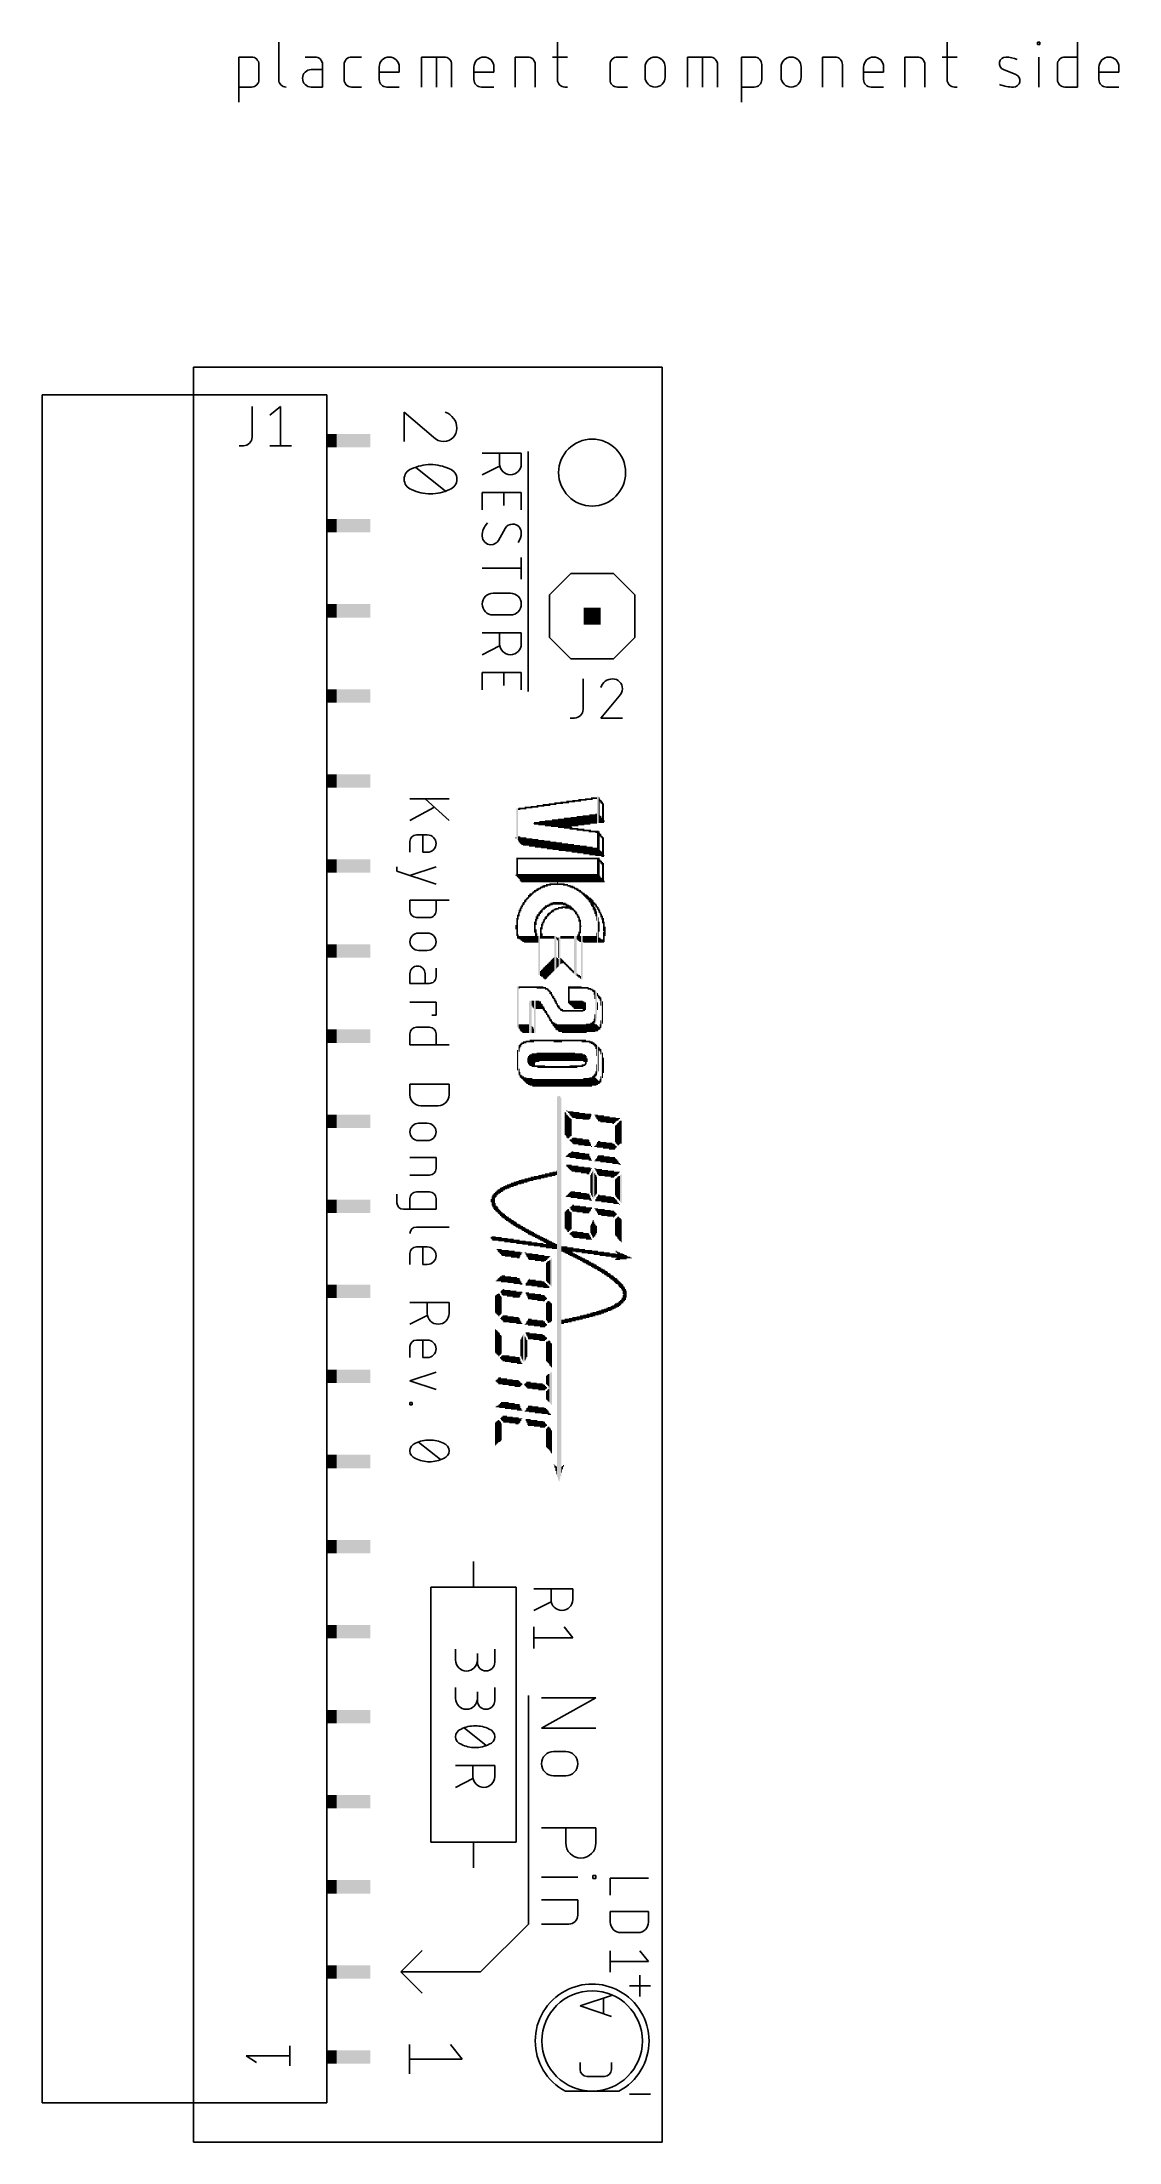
# Model space of a CAD drawing. Extents: x -4.5 to 27.6, y 0 to 62.7.
import ezdxf

# ---------------------------------------------------------------- set-up
doc = ezdxf.new("R2010")
doc.units = 0
for name, color, linetype in [('20', 30, 'CONTINUOUS'), ('21', 253, 'CONTINUOUS'), ('25', 253, 'CONTINUOUS'), ('51', 253, 'CONTINUOUS')]:
    doc.layers.add(name, color=color, linetype=linetype)

# ---------------------------------------------------------------- blocks, each defined once
blk = doc.blocks.new('RECT')
blk.add_solid([(-0.5, -0.5), (0.5, -0.5), (-0.5, 0.5), (0.5, 0.5)])

msp = doc.modelspace()

# ---------------------------------------------------------------- linework, layer by layer
at = {"layer": '20'}
for p, q in [((0, 53), (0, 0)), ((14, 53), (0, 53)), ((14, 0), (14, 53)), ((0, 0), (14, 0))]:
    msp.add_line(p, q, dxfattribs=at)
msp.add_circle((11.9063, 49.8475), 1, dxfattribs=at)
at = {"layer": '21'}
for p, q in [((2.5485, 62.7051), (2.5485, 61.5833)), ((10.8694, 62.7051), (10.8694, 61.5833)), ((22.5046, 62.7051), (22.5046, 61.5833)), ((25.2019, 62.6303), (25.2019, 62.7051)), ((25.2019, 62.7051), (25.2767, 62.7051)), ((25.2767, 62.7051), (25.2767, 62.6303)), ((26.3968, 62.7051), (26.3968, 61.3589)), ((1.3589, 60.9102), (1.3589, 62.2564)), ((1.3589, 62.2564), (1.7328, 62.2564)), ((3.632, 62.2564), (3.3329, 62.2564)), ((4.725, 62.2564), (5.0241, 62.2564)), ((6.813, 61.3589), (6.813, 62.2564)), ((6.813, 62.2564), (7.4861, 62.2564)), ((7.2617, 61.3589), (7.2617, 62.2564)), ((9.609, 61.3589), (9.609, 62.2564)), ((9.609, 62.2564), (9.983, 62.2564)), ((10.7198, 62.2564), (11.1685, 62.2564)), ((12.6643, 62.2564), (12.9635, 62.2564)), ((14.7524, 61.3589), (14.7524, 62.2564)), ((14.7524, 62.2564), (15.4255, 62.2564)), ((15.2011, 61.3589), (15.2011, 62.2564)), ((16.3706, 60.9102), (16.3706, 62.2564)), ((16.3706, 62.2564), (16.7446, 62.2564)), ((18.7804, 61.3589), (18.7804, 62.2564)), ((18.7804, 62.2564), (19.1543, 62.2564)), ((21.2443, 61.3589), (21.2443, 62.2564)), ((21.2443, 62.2564), (21.6182, 62.2564)), ((22.355, 62.2564), (22.8038, 62.2564)), ((25.2767, 62.6303), (25.2019, 62.6303)), ((25.2393, 61.3589), (25.2393, 62.2564)), ((26.0229, 62.2564), (26.3968, 62.2564)), ((1.9572, 62.032), (1.9572, 61.5833)), ((3.8564, 61.8824), (3.5199, 61.8824)), ((3.8564, 61.3589), (3.8564, 62.032)), ((4.5006, 61.5833), (4.5006, 62.032)), ((5.5481, 61.5833), (5.5481, 61.9572)), ((6.1464, 61.8076), (5.5481, 61.8076)), ((6.1464, 61.9572), (6.1464, 61.8076)), ((7.7105, 62.032), (7.7105, 61.3589)), ((8.3771, 61.5833), (8.3771, 61.9572)), ((8.9754, 61.8076), (8.3771, 61.8076)), ((8.9754, 61.9572), (8.9754, 61.8076)), ((10.2074, 62.032), (10.2074, 61.3589)), ((12.44, 61.5833), (12.44, 62.032)), ((13.4875, 61.6581), (13.4875, 61.9572)), ((14.0858, 61.9572), (14.0858, 61.6581)), ((15.6498, 62.032), (15.6498, 61.3589)), ((16.969, 62.032), (16.969, 61.5833)), ((17.5484, 61.6581), (17.5484, 61.9572)), ((18.1467, 61.9572), (18.1467, 61.6581)), ((19.3787, 62.032), (19.3787, 61.3589)), ((20.0123, 61.5833), (20.0123, 61.9572)), ((20.6106, 61.8076), (20.0123, 61.8076)), ((20.6106, 61.9572), (20.6106, 61.8076)), ((21.8426, 62.032), (21.8426, 61.3589)), ((24.5594, 61.7328), (24.1854, 61.8824)), ((25.7985, 61.5833), (25.7985, 62.032)), ((27.0391, 61.5833), (27.0391, 61.9572)), ((27.6374, 61.8076), (27.0391, 61.8076)), ((27.6374, 61.9572), (27.6374, 61.8076)), ((1.7328, 61.3589), (1.3589, 61.3589)), ((3.5199, 61.3589), (3.8564, 61.3589)), ((5.0241, 61.3589), (4.725, 61.3589)), ((6.1464, 61.3589), (5.7725, 61.3589)), ((8.9754, 61.3589), (8.6014, 61.3589)), ((11.0937, 61.3589), (11.1685, 61.3589)), ((12.9635, 61.3589), (12.6643, 61.3589)), ((16.7446, 61.3589), (16.3706, 61.3589)), ((20.6106, 61.3589), (20.2367, 61.3589)), ((22.729, 61.3589), (22.8038, 61.3589)), ((26.3968, 61.3589), (26.0229, 61.3589)), ((27.6374, 61.3589), (27.2635, 61.3589)), ((3.98, 52.17), (-4.52, 52.17)), ((-4.52, 52.17), (-4.52, 1.17)), ((3.98, 1.17), (3.98, 52.17)), ((7.1677, 50.9072), (6.2929, 51.6509)), ((6.2929, 51.6509), (6.2929, 50.776)), ((8.6233, 50.4317), (9.7917, 50.4317)), ((9.1426, 50.1071), (9.1426, 50.4317)), ((9.7917, 50.4317), (9.7917, 50.1071)), ((9.9949, 50.4825), (9.9949, 43.3135)), ((6.6428, 50.0003), (7.5177, 49.3004)), ((8.6233, 49.7826), (9.1426, 50.0422)), ((8.6233, 48.7364), (8.6233, 49.2557)), ((8.6233, 49.2557), (9.7917, 49.2557)), ((9.2724, 49.2557), (9.2724, 48.8662)), ((9.7917, 49.2557), (9.7917, 48.7364)), ((9.1101, 47.8243), (9.3049, 48.1813)), ((9.7917, 47.3149), (9.7917, 46.6658)), ((8.6233, 46.9903), (9.7917, 46.9903)), ((11.2713, 46.8313), (10.6363, 46.1962)), ((11.2713, 46.8313), (12.5412, 46.8313)), ((12.5412, 46.8313), (13.1763, 46.1962)), ((8.9479, 46.2481), (9.4671, 46.2481)), ((10.6363, 46.1962), (10.6363, 44.9263)), ((13.1763, 46.1962), (13.1763, 44.9263)), ((9.4671, 45.599), (8.9479, 45.599)), ((8.6233, 45.0596), (9.7917, 45.0596)), ((8.6233, 44.4105), (9.1426, 44.6701)), ((9.1426, 44.7351), (9.1426, 45.0596)), ((9.7917, 45.0596), (9.7917, 44.7351)), ((10.6363, 44.9263), (11.2713, 44.2913)), ((13.1763, 44.9263), (12.5412, 44.2913)), ((12.5412, 44.2913), (11.2713, 44.2913)), ((8.6233, 43.3643), (8.6233, 43.8836)), ((8.6233, 43.8836), (9.7917, 43.8836)), ((9.2724, 43.8836), (9.2724, 43.4942)), ((9.7917, 43.8836), (9.7917, 43.3643)), ((6.4658, 40.108), (7.6342, 40.108)), ((6.4658, 39.4588), (7.1798, 39.8483)), ((7.6342, 39.4588), (6.9202, 40.108)), ((6.6605, 39.0313), (6.9851, 39.0313)), ((6.8553, 38.512), (6.8553, 39.0313)), ((6.4658, 38.512), (6.4658, 38.8365)), ((6.9851, 38.512), (6.8553, 38.512)), ((6.0763, 38.0788), (6.0763, 37.949)), ((6.0763, 37.949), (7.2447, 37.5595)), ((7.2447, 38.0788), (6.4658, 37.8191)), ((7.6342, 37.0823), (6.4658, 37.0823)), ((6.4658, 37.0823), (6.4658, 36.7577)), ((7.2447, 36.7577), (7.2447, 37.0823)), ((6.6605, 36.563), (7.05, 36.563)), ((6.7254, 36.0976), (6.9851, 36.0976)), ((6.9851, 35.5783), (6.7254, 35.5783)), ((6.4658, 34.8857), (6.4658, 34.5936)), ((6.4658, 34.5936), (7.05, 34.5936)), ((6.9202, 34.5936), (6.9202, 34.8857)), ((7.2447, 34.7883), (7.2447, 35.048)), ((6.4658, 34.0335), (7.2447, 34.0335)), ((7.2447, 34.0335), (7.2447, 33.6441)), ((6.6605, 33.2841), (7.05, 33.2841)), ((7.2447, 33.6441), (7.1149, 33.6441)), ((6.4658, 32.7648), (6.4658, 33.0893)), ((7.6342, 32.7648), (6.4658, 32.7648)), ((7.2447, 33.0893), (7.2447, 32.7648)), ((6.4658, 31.5905), (7.6342, 31.5905)), ((6.4658, 31.2659), (6.4658, 31.5905)), ((7.6342, 31.5905), (7.6342, 31.2659)), ((7.3096, 30.9414), (6.7904, 30.9414)), ((6.7254, 30.4207), (6.9851, 30.4207)), ((6.9851, 29.9014), (6.7254, 29.9014)), ((6.4658, 29.392), (7.2447, 29.392)), ((7.05, 28.8727), (6.4658, 28.8727)), ((7.2447, 29.392), (7.2447, 29.0674)), ((6.0763, 28.0446), (6.0763, 28.3043)), ((6.6605, 28.3692), (7.05, 28.3692)), ((7.2447, 27.8499), (6.2711, 27.8499)), ((6.4658, 27.8499), (6.4658, 28.1744)), ((7.2447, 28.1744), (7.2447, 27.8499)), ((7.6342, 27.3196), (6.6605, 27.3196)), ((6.4658, 26.2057), (6.4658, 26.5303)), ((6.6605, 26.725), (6.9851, 26.725)), ((6.8553, 26.2057), (6.8553, 26.725)), ((6.9851, 26.2057), (6.8553, 26.2057)), ((6.4658, 25.068), (7.6342, 25.068)), ((6.4658, 24.4189), (6.9851, 24.6786)), ((6.9851, 24.7435), (6.9851, 25.068)), ((7.6342, 25.068), (7.6342, 24.7435)), ((6.6605, 23.9437), (6.9851, 23.9437)), ((6.8553, 23.4244), (6.8553, 23.9437)), ((6.4658, 23.4244), (6.4658, 23.749)), ((6.9851, 23.4244), (6.8553, 23.4244)), ((7.2447, 22.9912), (6.4658, 22.7316)), ((6.4658, 22.7316), (7.2447, 22.4719)), ((6.4658, 22.0782), (6.5307, 22.0782)), ((6.4658, 22.0133), (6.4658, 22.0782)), ((6.5307, 22.0133), (6.4658, 22.0133)), ((6.5307, 22.0782), (6.5307, 22.0133)), ((6.7254, 20.8957), (7.3746, 20.3764)), ((8.3637, 16.57), (8.3637, 17.332)), ((7.0938, 16.57), (7.0938, 8.95)), ((9.6338, 16.57), (7.0938, 16.57)), ((9.6338, 8.95), (9.6338, 16.57)), ((7.8296, 14.713), (7.8296, 14.3884)), ((8.4787, 14.3235), (8.4787, 14.5831)), ((8.998, 14.713), (8.998, 14.3235)), ((7.8296, 13.57), (7.8296, 13.2454)), ((8.4787, 13.1805), (8.4787, 13.4401)), ((8.998, 13.57), (8.998, 13.1805)), ((10.0013, 6.5088), (10.0013, 13.335)), ((10.3949, 13.2588), (12.0206, 13.2588)), ((12.0206, 13.2588), (10.3949, 12.3557)), ((8.0892, 12.362), (8.7383, 11.8428)), ((10.3949, 12.3557), (12.0206, 12.3557)), ((10.7562, 11.6575), (11.1174, 11.6575)), ((7.8296, 11.2385), (8.998, 11.2385)), ((7.8296, 10.5894), (8.3488, 10.849)), ((8.3488, 10.9139), (8.3488, 11.2385)), ((8.998, 11.2385), (8.998, 10.9139)), ((11.1174, 10.935), (10.7562, 10.935)), ((7.0938, 8.95), (9.6338, 8.95)), ((8.3637, 8.95), (8.3637, 8.188)), ((10.3949, 9.382), (12.0206, 9.382)), ((11.1174, 8.9304), (11.1174, 9.382)), ((12.0206, 9.382), (12.0206, 8.9304)), ((10.3949, 7.9095), (11.4787, 7.9095)), ((11.9302, 7.9546), (12.0206, 7.9546)), ((11.9302, 7.8643), (11.9302, 7.9546)), ((12.0206, 7.8643), (11.9302, 7.8643)), ((12.0206, 7.9546), (12.0206, 7.8643)), ((10.3949, 7.2286), (11.4787, 7.2286)), ((11.4787, 7.2286), (11.4787, 6.7771)), ((8.5725, 5.08), (10.0013, 6.5088)), ((11.2078, 6.5061), (10.3949, 6.5061)), ((6.8262, 5.715), (6.1913, 5.08)), ((6.1913, 5.08), (8.5725, 5.08)), ((6.1913, 5.08), (6.8262, 4.445)), ((13.0175, 4.6625), (13.6525, 4.6625)), ((13.335, 4.345), (13.335, 4.98)), ((1.58, 2.57), (2.88, 2.57)), ((1.58, 2.57), (1.88, 2.37)), ((2.88, 2.27), (2.88, 2.87)), ((6.4516, 2.9146), (6.4516, 2.0398)), ((7.6764, 2.9146), (8.0264, 2.4772)), ((8.0264, 2.4772), (6.4516, 2.4772)), ((13.0175, 1.4287), (13.6525, 1.4287)), ((-4.52, 1.17), (3.98, 1.17))]:
    msp.add_line(p, q, dxfattribs=at)
for centre, radius, start, end in [((1.7328, 62.032), 0.2244, 0, 90), ((3.632, 62.032), 0.2244, 0, 90), ((4.725, 62.032), 0.2244, 89.9992, 180), ((5.8473, 61.9572), 0.2992, 0, 180), ((7.4861, 62.032), 0.2244, 0, 90), ((8.6762, 61.9572), 0.2992, 0, 180), ((9.983, 62.032), 0.2244, 0, 90), ((12.6643, 62.032), 0.2244, 89.9992, 180), ((13.7866, 61.9572), 0.2992, 0, 180), ((15.4255, 62.032), 0.2244, 0, 90), ((16.7446, 62.032), 0.2244, 0, 90), ((17.8475, 61.9572), 0.2992, 0, 180), ((19.1543, 62.032), 0.2244, 0, 90), ((20.3115, 61.9572), 0.2992, 0, 180), ((21.6182, 62.032), 0.2244, 0, 90), ((24.2574, 62.0625), 0.1939, 89.181, 248.1986), ((24.2481, 61.4071), 0.8493, 65.7609, 89.181), ((26.0229, 62.032), 0.2244, 89.9992, 180), ((27.3382, 61.9572), 0.2992, 0, 180), ((1.7328, 61.5833), 0.2244, 270.0008, 0), ((2.7729, 61.5833), 0.2244, 180, 270), ((3.5199, 61.6207), 0.2618, 90, 270), ((4.725, 61.5833), 0.2244, 180, 270), ((5.7725, 61.5833), 0.2244, 180, 270), ((8.6014, 61.5833), 0.2244, 180, 270), ((11.0937, 61.5833), 0.2244, 180, 270), ((12.6643, 61.5833), 0.2244, 180, 270), ((13.7866, 61.6581), 0.2992, 180, 0), ((16.7446, 61.5833), 0.2244, 270.0008, 0), ((17.8475, 61.6581), 0.2992, 180, 0), ((20.2367, 61.5833), 0.2244, 180, 270), ((22.729, 61.5833), 0.2244, 180, 270), ((24.4874, 61.5528), 0.1939, 269.181, 68.1986), ((26.0229, 61.5833), 0.2244, 180, 270), ((27.2635, 61.5833), 0.2244, 180, 270), ((24.5027, 62.6272), 1.2684, 250.2096, 269.181), ((7.3619, 51.1697), 0.5058, 0, 72.055), ((7.474, 51.1989), 0.4229, 223.6026, 270.0001), ((7.474, 51.1697), 0.3937, 270, 0), ((6.6166, 49.6503), 0.3237, 108.9248, 180.0001), ((6.6166, 49.6503), 0.3237, 180, 251.0756), ((7.0803, 48.79), 1.2978, 90.0001, 115.9888), ((7.0803, 48.79), 1.2978, 64.0111, 90), ((7.5439, 49.6503), 0.3237, 360, 71.0758), ((7.5439, 49.6503), 0.3237, 288.9237, 359.9999), ((9.4671, 50.1071), 0.3246, 180, 0), ((7.0803, 50.5106), 1.2977, 244.0106, 269.9999), ((7.0803, 50.5106), 1.2977, 270, 295.9896), ((9.1718, 47.9541), 0.5485, 134.7607, 180.0001), ((9.5321, 48.0474), 0.2637, 90.0001, 149.4899), ((9.5321, 48.0515), 0.2596, 0, 90), ((8.8829, 47.9541), 0.2596, 180, 270), ((8.8829, 47.9582), 0.2637, 269.9998, 329.4902), ((9.3049, 48.0515), 0.4868, 323.1294, 360), ((8.9479, 45.9235), 0.3246, 90, 270), ((9.4671, 45.9235), 0.3246, 270, 90), ((9.4671, 44.7351), 0.3246, 180, 0), ((6.6605, 38.8365), 0.1947, 90, 180), ((6.9851, 38.7716), 0.2596, 270, 90), ((6.6605, 36.7577), 0.1947, 180, 269.9982), ((7.05, 36.7577), 0.1947, 270, 0.0009), ((6.7254, 35.8379), 0.2596, 90, 270), ((6.9851, 35.8379), 0.2596, 270, 90), ((6.693, 34.8857), 0.2272, 0, 180), ((7.05, 34.7883), 0.1947, 270, 0.0009), ((6.6605, 33.0893), 0.1947, 90, 180), ((7.05, 33.0893), 0.1947, 0, 90), ((6.7904, 31.2659), 0.3246, 180, 270), ((7.3096, 31.2659), 0.3246, 270, 0), ((6.7254, 30.161), 0.2596, 90, 270), ((6.9851, 30.161), 0.2596, 270, 90), ((7.05, 29.0674), 0.1947, 270.0018, 360), ((6.6605, 28.1744), 0.1947, 90, 180), ((7.05, 28.1744), 0.1947, 0, 90), ((6.2711, 28.0446), 0.1947, 180, 270), ((6.6605, 27.1249), 0.1947, 90, 180), ((6.6605, 26.5303), 0.1947, 90, 180), ((6.9851, 26.4654), 0.2596, 270, 90), ((7.3096, 24.7435), 0.3246, 180, 0), ((6.6605, 23.749), 0.1947, 90, 180), ((6.9851, 23.6841), 0.2596, 270, 90), ((6.706, 20.6361), 0.2402, 108.9254, 179.9998), ((7.05, 19.9977), 0.9629, 90, 115.9888), ((7.05, 19.9978), 0.9629, 64.0109, 90.0001), ((7.394, 20.6361), 0.2402, 360, 71.0751), ((6.706, 20.6361), 0.2402, 180, 251.0733), ((7.05, 21.2744), 0.9629, 244.0112, 270), ((7.05, 21.2744), 0.9628, 269.9999, 295.9891), ((7.394, 20.6361), 0.2402, 288.9259, 359.9998), ((8.1541, 14.3884), 0.3246, 180, 0), ((8.7383, 14.3235), 0.2596, 180, 0), ((8.1541, 13.2454), 0.3246, 180, 0), ((8.7383, 13.1805), 0.2596, 180, 0), ((8.0697, 12.1024), 0.2402, 108.9254, 179.9998), ((8.0697, 12.1024), 0.2402, 180, 251.0733), ((8.4138, 11.4641), 0.9629, 90, 115.9888), ((8.4138, 11.4641), 0.9629, 64.0109, 90.0001), ((8.7578, 12.1024), 0.2402, 360, 71.0751), ((8.7578, 12.1024), 0.2402, 288.9259, 359.9998), ((8.4138, 12.7407), 0.9629, 244.0112, 270), ((8.4138, 12.7407), 0.9628, 269.9999, 295.9891), ((10.7562, 11.2962), 0.3612, 90, 270), ((11.1174, 11.2962), 0.3612, 270, 90), ((8.6734, 10.9139), 0.3246, 180, 0), ((11.569, 8.9304), 0.4516, 180, 0), ((11.2077, 6.7771), 0.2709, 270.0013, 360), ((11.9063, 3.0163), 1.7, 118.0725, 241.9275), ((11.9063, 3.0163), 1.7, 118.0725, 241.9275), ((11.9063, 3.0163), 1.7, 298.0725, 61.9275), ((11.9063, 3.0163), 1.7, 298.0725, 61.9275)]:
    msp.add_arc(centre, radius, start, end, dxfattribs=at)
at = {"layer": '25'}
for p, q in [((1.7528, 51.8192), (1.7528, 50.9104)), ((2.2801, 51.5596), (2.6046, 51.8192)), ((2.6046, 51.8192), (2.6046, 50.6508)), ((1.4931, 50.6508), (1.3633, 50.6508)), ((2.2801, 50.6508), (2.9292, 50.6508)), ((11.6353, 43.688), (11.6353, 42.7792)), ((12.7144, 43.1687), (12.1627, 42.5196)), ((11.3757, 42.5196), (11.2459, 42.5196)), ((12.1627, 42.5196), (12.8118, 42.5196)), ((10.1608, 16.5192), (11.3292, 16.5192)), ((10.6801, 16.1946), (10.6801, 16.5192)), ((11.3292, 16.5192), (11.3292, 16.1946)), ((10.1608, 15.8701), (10.6801, 16.1297)), ((10.1608, 15.3836), (10.1608, 14.7345)), ((11.3292, 15.059), (10.1608, 15.059)), ((11.0696, 15.3836), (11.3292, 15.059)), ((13.589, 7.874), (12.446, 7.874)), ((12.446, 7.874), (12.446, 7.366)), ((12.446, 6.8859), (13.589, 6.8859)), ((12.446, 6.5684), (12.446, 6.8859)), ((13.589, 6.8859), (13.589, 6.5684)), ((12.446, 5.7048), (12.446, 5.0698)), ((13.2715, 6.2509), (12.7635, 6.2509)), ((13.335, 5.7048), (13.589, 5.3873)), ((13.589, 5.3873), (12.446, 5.3873))]:
    msp.add_line(p, q, dxfattribs=at)
for centre, radius, start, end in [((1.4931, 50.9104), 0.2596, 270, 0), ((12.5197, 43.3127), 0.3753, 90.0001, 162.0549), ((12.5197, 43.3959), 0.2921, 0, 90), ((12.498, 43.3959), 0.3138, 313.604, 359.9996), ((11.3757, 42.7792), 0.2596, 270, 0), ((11.0046, 16.1946), 0.3246, 180, 0), ((12.7635, 6.5684), 0.3175, 180, 270), ((13.2715, 6.5684), 0.3175, 270, 0)]:
    msp.add_arc(centre, radius, start, end, dxfattribs=at)
at = {"layer": '51'}
for p, q in [((11.5443, 4.0649), (12.4842, 4.3782)), ((12.4842, 3.7516), (11.5443, 4.0649)), ((12.2492, 4.2998), (12.2492, 3.8299)), ((11.5443, 2.1693), (11.5443, 2.3782)), ((12.2753, 1.9605), (11.7532, 1.9605)), ((12.4842, 2.3782), (12.4842, 2.1693)), ((12.7063, 1.5163), (11.1063, 1.5163))]:
    msp.add_line(p, q, dxfattribs=at)
msp.add_circle((11.9063, 3.0163), 1.5, dxfattribs=at)
for centre, radius, start, end in [((11.9063, 3.0163), 1.7, 61.9275, 118.0725), ((11.7532, 2.1693), 0.2089, 180.0017, 270), ((12.2753, 2.1693), 0.2088, 270, 0)]:
    msp.add_arc(centre, radius, start, end, dxfattribs=at)

# ---------------------------------------------------------------- block references
at = {"layer": '21'}
for p, xscale, yscale, rotation in [((4.13, 50.8), 0.4, 0.3, 90), ((4.13, 48.26), 0.4, 0.3, 90), ((4.13, 45.72), 0.4, 0.3, 90), ((4.13, 43.18), 0.4, 0.3, 90), ((4.13, 40.64), 0.4, 0.3, 90), ((11.8872, 40.113), 0.0762, 0.0254, 270), ((11.9126, 40.113), 0.0762, 0.0254, 270), ((11.938, 40.1257), 0.0508, 0.0254, 270), ((11.9634, 40.1257), 0.0508, 0.0254, 270), ((11.9888, 40.1257), 0.0508, 0.0254, 270), ((12.0142, 40.1257), 0.0508, 0.0254, 270), ((12.0396, 40.1257), 0.0508, 0.0254, 270), ((12.065, 39.7828), 0.7874, 0.0254, 270), ((12.0904, 39.7828), 0.7874, 0.0254, 270), ((12.1158, 39.7701), 0.762, 0.0254, 270), ((9.652, 39.3636), 0.9144, 0.0254, 270), ((9.6774, 39.351), 0.9398, 0.0254, 270), ((9.7028, 39.7955), 0.0508, 0.0254, 270), ((9.7282, 39.8082), 0.0762, 0.0254, 270), ((9.7536, 39.8082), 0.0762, 0.0254, 270), ((9.779, 39.8209), 0.0508, 0.0254, 270), ((9.8044, 39.8209), 0.0508, 0.0254, 270), ((9.8298, 39.8209), 0.0508, 0.0254, 270), ((9.8552, 39.8209), 0.0508, 0.0254, 270), ((9.8806, 39.8209), 0.0508, 0.0254, 270), ((9.906, 39.8336), 0.0762, 0.0254, 270), ((9.9314, 39.8336), 0.0762, 0.0254, 270), ((9.9568, 39.8463), 0.0508, 0.0254, 270), ((9.9822, 39.8463), 0.0508, 0.0254, 270), ((10.0076, 39.8463), 0.0508, 0.0254, 270), ((10.033, 39.8463), 0.0508, 0.0254, 270), ((10.0584, 39.8463), 0.0508, 0.0254, 270), ((10.0838, 39.859), 0.0762, 0.0254, 270), ((10.1092, 39.859), 0.0762, 0.0254, 270), ((10.1346, 39.8717), 0.0508, 0.0254, 270), ((10.16, 39.8717), 0.0508, 0.0254, 270), ((10.1854, 39.8717), 0.0508, 0.0254, 270), ((10.2108, 39.8717), 0.0508, 0.0254, 270), ((10.2362, 39.8717), 0.0508, 0.0254, 270), ((10.2616, 39.8844), 0.0762, 0.0254, 270), ((10.287, 39.8844), 0.0762, 0.0254, 270), ((10.3124, 39.8971), 0.0508, 0.0254, 270), ((10.3378, 39.8971), 0.0508, 0.0254, 270), ((10.3632, 39.8971), 0.0508, 0.0254, 270), ((10.3886, 39.8971), 0.0508, 0.0254, 270), ((10.414, 39.8971), 0.0508, 0.0254, 270), ((10.4394, 39.9098), 0.0762, 0.0254, 270), ((10.4648, 39.9098), 0.0762, 0.0254, 270), ((10.4902, 39.9225), 0.0508, 0.0254, 270), ((10.5156, 39.9225), 0.0508, 0.0254, 270), ((10.541, 39.9225), 0.0508, 0.0254, 270), ((10.5664, 39.9225), 0.0508, 0.0254, 270), ((10.5918, 39.9225), 0.0508, 0.0254, 270), ((10.6172, 39.9352), 0.0762, 0.0254, 270), ((10.6426, 39.9352), 0.0762, 0.0254, 270), ((10.668, 39.9479), 0.0508, 0.0254, 270), ((10.6934, 39.9479), 0.0508, 0.0254, 270), ((10.7188, 39.9479), 0.0508, 0.0254, 270), ((10.7442, 39.9479), 0.0508, 0.0254, 270), ((10.7696, 39.9479), 0.0508, 0.0254, 270), ((10.795, 39.9606), 0.0762, 0.0254, 270), ((10.8204, 39.9606), 0.0762, 0.0254, 270), ((10.8458, 39.9733), 0.0508, 0.0254, 270), ((10.8712, 39.9733), 0.0508, 0.0254, 270), ((10.8966, 39.9733), 0.0508, 0.0254, 270), ((10.8966, 39.3764), 0.2794, 0.0254, 270), ((10.922, 39.9733), 0.0508, 0.0254, 270), ((10.922, 39.3764), 0.2794, 0.0254, 270), ((10.9474, 39.9733), 0.0508, 0.0254, 270), ((10.9474, 39.3764), 0.2794, 0.0254, 270), ((10.9728, 39.986), 0.0762, 0.0254, 270), ((10.9728, 39.3764), 0.2794, 0.0254, 270), ((10.9982, 39.986), 0.0762, 0.0254, 270), ((10.9982, 39.3764), 0.2794, 0.0254, 270), ((11.0236, 39.986), 0.0762, 0.0254, 270), ((11.0236, 39.3764), 0.2794, 0.0254, 270), ((11.049, 39.9987), 0.0508, 0.0254, 270), ((11.049, 39.3764), 0.2794, 0.0254, 270), ((11.0744, 39.9987), 0.0508, 0.0254, 270), ((11.0744, 39.3764), 0.3302, 0.0254, 270), ((11.0998, 39.9987), 0.0508, 0.0254, 270), ((11.0998, 39.3764), 0.3302, 0.0254, 270), ((11.1252, 39.9987), 0.0508, 0.0254, 270), ((11.1252, 39.3764), 0.3302, 0.0254, 270), ((11.1506, 40.0114), 0.0762, 0.0254, 270), ((11.1506, 39.3764), 0.3302, 0.0254, 270), ((11.176, 40.0114), 0.0762, 0.0254, 270), ((11.176, 39.3764), 0.3302, 0.0254, 270), ((11.2014, 40.0114), 0.0762, 0.0254, 270), ((11.2014, 39.3764), 0.3302, 0.0254, 270), ((11.2268, 40.0241), 0.0508, 0.0254, 270), ((11.2268, 39.3764), 0.3302, 0.0254, 270), ((11.2522, 40.0241), 0.0508, 0.0254, 270), ((11.2522, 39.3636), 0.3556, 0.0254, 270), ((11.2776, 40.0241), 0.0508, 0.0254, 270), ((11.2776, 39.3764), 0.381, 0.0254, 270), ((11.303, 40.0241), 0.0508, 0.0254, 270), ((11.303, 39.4272), 0.2794, 0.0254, 270), ((11.3284, 40.0368), 0.0762, 0.0254, 270), ((11.3284, 39.4272), 0.2794, 0.0254, 270), ((11.3538, 40.0368), 0.0762, 0.0254, 270), ((11.3538, 39.4272), 0.2794, 0.0254, 270), ((11.3792, 40.0368), 0.0762, 0.0254, 270), ((11.3792, 39.4272), 0.2794, 0.0254, 270), ((11.4046, 40.0495), 0.0508, 0.0254, 270), ((11.4046, 39.4272), 0.2794, 0.0254, 270), ((11.43, 40.0495), 0.0508, 0.0254, 270), ((11.43, 39.4272), 0.2794, 0.0254, 270), ((11.4554, 40.0495), 0.0508, 0.0254, 270), ((11.4554, 39.4398), 0.3048, 0.0254, 270), ((11.4808, 40.0495), 0.0508, 0.0254, 270), ((11.4808, 39.4398), 0.3048, 0.0254, 270), ((11.5062, 40.0622), 0.0762, 0.0254, 270), ((11.5062, 39.4526), 0.2794, 0.0254, 270), ((11.5316, 40.0622), 0.0762, 0.0254, 270), ((11.5316, 39.4526), 0.2794, 0.0254, 270), ((11.557, 40.0622), 0.0762, 0.0254, 270), ((11.557, 39.4526), 0.2794, 0.0254, 270), ((11.5824, 40.0749), 0.0508, 0.0254, 270), ((11.5824, 39.4526), 0.2794, 0.0254, 270), ((11.6078, 40.0749), 0.0508, 0.0254, 270), ((11.6078, 39.4526), 0.2794, 0.0254, 270), ((11.6332, 40.0749), 0.0508, 0.0254, 270), ((11.6332, 39.4653), 0.3048, 0.0254, 270), ((11.6586, 40.0749), 0.0508, 0.0254, 270), ((11.6586, 39.4653), 0.3048, 0.0254, 270), ((11.684, 40.0749), 0.0508, 0.0254, 270), ((11.684, 39.4779), 0.2794, 0.0254, 270), ((11.7094, 40.0876), 0.0762, 0.0254, 270), ((11.7094, 39.4779), 0.2794, 0.0254, 270), ((11.7348, 40.0876), 0.0762, 0.0254, 270), ((11.7348, 39.4779), 0.2794, 0.0254, 270), ((11.7602, 40.1003), 0.0508, 0.0254, 270), ((11.7602, 39.4779), 0.2794, 0.0254, 270), ((11.7856, 40.1003), 0.0508, 0.0254, 270), ((11.7856, 39.4779), 0.2794, 0.0254, 270), ((11.811, 40.1003), 0.0508, 0.0254, 270), ((11.811, 39.4779), 0.2794, 0.0254, 270), ((11.8364, 40.1003), 0.0508, 0.0254, 270), ((11.8364, 39.4907), 0.3048, 0.0254, 270), ((11.8618, 40.1003), 0.0508, 0.0254, 270), ((11.8618, 39.5034), 0.2794, 0.0254, 270), ((11.8872, 39.5034), 0.2794, 0.0254, 270), ((11.9126, 39.5034), 0.2794, 0.0254, 270), ((11.938, 39.5034), 0.2794, 0.0254, 270), ((11.9634, 39.5034), 0.2794, 0.0254, 270), ((11.9888, 39.5034), 0.2794, 0.0254, 270), ((12.0142, 39.516), 0.3048, 0.0254, 270), ((12.0396, 39.516), 0.3048, 0.0254, 270), ((12.1412, 40.0622), 0.0762, 0.0254, 270), ((12.1412, 39.5034), 0.2286, 0.0254, 270), ((12.1666, 40.0241), 0.1016, 0.0254, 270), ((12.1666, 39.4907), 0.2032, 0.0254, 270), ((12.192, 39.9987), 0.1016, 0.0254, 270), ((12.192, 39.4653), 0.1524, 0.0254, 270), ((12.2174, 39.7066), 0.635, 0.0254, 270), ((12.2428, 39.6812), 0.5842, 0.0254, 270), ((9.6266, 38.9445), 0.0254, 0.0254, 270), ((9.7028, 38.9192), 0.127, 0.0254, 270), ((9.7282, 38.8938), 0.1778, 0.0254, 270), ((9.7536, 38.8811), 0.2032, 0.0254, 270), ((9.779, 38.8557), 0.2032, 0.0254, 270), ((9.8044, 38.843), 0.2286, 0.0254, 270), ((9.8298, 38.843), 0.2286, 0.0254, 270), ((9.8552, 38.8302), 0.254, 0.0254, 270), ((9.8806, 38.8302), 0.254, 0.0254, 270), ((9.906, 38.8302), 0.254, 0.0254, 270), ((9.9314, 38.8302), 0.254, 0.0254, 270), ((9.9568, 38.8176), 0.2286, 0.0254, 270), ((9.9822, 38.8176), 0.2286, 0.0254, 270), ((10.0076, 38.8176), 0.2286, 0.0254, 270), ((10.033, 38.8049), 0.254, 0.0254, 270), ((10.0584, 38.8049), 0.254, 0.0254, 270), ((10.0838, 38.8049), 0.254, 0.0254, 270), ((10.1092, 38.8049), 0.254, 0.0254, 270), ((10.1346, 38.7921), 0.2286, 0.0254, 270), ((10.16, 39.3764), 0.0254, 0.0254, 270), ((10.16, 38.7921), 0.2286, 0.0254, 270), ((10.1854, 39.3764), 0.0762, 0.0254, 270), ((10.1854, 38.7921), 0.2286, 0.0254, 270), ((10.2108, 39.3764), 0.0762, 0.0254, 270), ((10.2108, 38.7795), 0.254, 0.0254, 270), ((10.2362, 39.3764), 0.0762, 0.0254, 270), ((10.2362, 38.7795), 0.254, 0.0254, 270), ((10.2616, 39.3764), 0.0762, 0.0254, 270), ((10.2616, 38.7795), 0.254, 0.0254, 270), ((10.287, 39.3764), 0.0762, 0.0254, 270), ((10.287, 38.7795), 0.254, 0.0254, 270), ((10.3124, 39.3636), 0.1016, 0.0254, 270), ((10.3124, 38.7668), 0.2286, 0.0254, 270), ((10.3378, 39.3764), 0.127, 0.0254, 270), ((10.3378, 38.7668), 0.2286, 0.0254, 270), ((10.3632, 39.3764), 0.127, 0.0254, 270), ((10.3632, 38.7668), 0.2286, 0.0254, 270), ((10.3886, 39.3764), 0.127, 0.0254, 270), ((10.3886, 38.754), 0.254, 0.0254, 270), ((10.414, 39.3764), 0.127, 0.0254, 270), ((10.414, 38.754), 0.254, 0.0254, 270), ((10.4394, 39.3764), 0.127, 0.0254, 270), ((10.4394, 38.754), 0.254, 0.0254, 270), ((10.4648, 39.3764), 0.127, 0.0254, 270), ((10.4648, 38.754), 0.254, 0.0254, 270), ((10.4902, 39.3764), 0.127, 0.0254, 270), ((10.5156, 39.3764), 0.1778, 0.0254, 270), ((10.541, 39.3764), 0.1778, 0.0254, 270), ((10.5664, 39.3764), 0.1778, 0.0254, 270), ((10.5918, 39.3764), 0.1778, 0.0254, 270), ((10.6172, 39.3764), 0.1778, 0.0254, 270), ((10.6426, 39.3764), 0.1778, 0.0254, 270), ((10.668, 39.3764), 0.1778, 0.0254, 270), ((10.6934, 39.3636), 0.2032, 0.0254, 270), ((10.7188, 39.3764), 0.2286, 0.0254, 270), ((10.7442, 39.3764), 0.2286, 0.0254, 270), ((10.7696, 39.3764), 0.2286, 0.0254, 270), ((10.795, 39.3764), 0.2286, 0.0254, 270), ((10.8204, 39.3764), 0.2286, 0.0254, 270), ((10.8458, 39.3764), 0.2286, 0.0254, 270), ((10.8712, 39.3764), 0.2286, 0.0254, 270), ((11.303, 39.224), 0.0762, 0.0254, 270), ((11.3284, 39.2112), 0.0508, 0.0254, 270), ((11.3538, 39.2112), 0.0508, 0.0254, 270), ((11.3792, 39.2112), 0.0508, 0.0254, 270), ((11.4046, 39.2112), 0.0508, 0.0254, 270), ((11.43, 39.2112), 0.0508, 0.0254, 270), ((11.4554, 39.1986), 0.0762, 0.0254, 270), ((11.4808, 39.1986), 0.0762, 0.0254, 270), ((11.5062, 39.1859), 0.0508, 0.0254, 270), ((11.5316, 39.1859), 0.0508, 0.0254, 270), ((11.557, 39.1859), 0.0508, 0.0254, 270), ((11.5824, 39.1859), 0.0508, 0.0254, 270), ((11.6078, 39.1859), 0.0508, 0.0254, 270), ((11.6332, 39.1731), 0.0762, 0.0254, 270), ((11.6586, 39.1731), 0.0762, 0.0254, 270), ((11.684, 39.1605), 0.0508, 0.0254, 270), ((11.7094, 39.1605), 0.0508, 0.0254, 270), ((11.7348, 39.1605), 0.0508, 0.0254, 270), ((11.7602, 39.1605), 0.0508, 0.0254, 270), ((11.7856, 39.1605), 0.0508, 0.0254, 270), ((11.811, 39.1478), 0.0762, 0.0254, 270), ((11.8364, 39.1478), 0.0762, 0.0254, 270), ((11.8618, 39.1478), 0.0762, 0.0254, 270), ((11.8872, 39.135), 0.0508, 0.0254, 270), ((11.9126, 39.135), 0.0508, 0.0254, 270), ((11.938, 39.135), 0.0508, 0.0254, 270), ((11.9634, 39.135), 0.0508, 0.0254, 270), ((11.9888, 39.135), 0.0508, 0.0254, 270), ((12.0142, 39.1224), 0.0762, 0.0254, 270), ((12.0396, 39.1224), 0.0762, 0.0254, 270), ((12.065, 38.7795), 0.762, 0.0254, 270), ((12.0904, 38.7795), 0.762, 0.0254, 270), ((12.1158, 38.7668), 0.7366, 0.0254, 270), ((12.1412, 39.0335), 0.1016, 0.0254, 270), ((12.1666, 39.0081), 0.1016, 0.0254, 270), ((12.192, 38.97), 0.0762, 0.0254, 270), ((12.2174, 38.6778), 0.6096, 0.0254, 270), ((12.2428, 38.6652), 0.5842, 0.0254, 270), ((12.2682, 39.4398), 0.0508, 0.0254, 270), ((4.13, 38.1), 0.4, 0.3, 90), ((9.652, 38.0682), 0.5588, 0.0254, 270), ((9.6774, 38.0556), 0.5842, 0.0254, 270), ((9.7028, 38.3223), 0.0508, 0.0254, 270), ((9.7282, 38.3223), 0.0508, 0.0254, 270), ((9.7536, 38.3223), 0.0508, 0.0254, 270), ((9.779, 38.3223), 0.0508, 0.0254, 270), ((9.8044, 38.3223), 0.0508, 0.0254, 270), ((9.8298, 38.3223), 0.0508, 0.0254, 270), ((9.8552, 38.3223), 0.0508, 0.0254, 270), ((9.8806, 38.3223), 0.0508, 0.0254, 270), ((9.906, 38.3223), 0.0508, 0.0254, 270), ((9.9314, 38.3223), 0.0508, 0.0254, 270), ((9.9568, 38.3223), 0.0508, 0.0254, 270), ((9.9822, 38.3223), 0.0508, 0.0254, 270), ((10.0076, 38.3223), 0.0508, 0.0254, 270), ((10.033, 38.3223), 0.0508, 0.0254, 270), ((10.0584, 38.3223), 0.0508, 0.0254, 270), ((10.0838, 38.3223), 0.0508, 0.0254, 270), ((10.1092, 38.3223), 0.0508, 0.0254, 270), ((10.1346, 38.3223), 0.0508, 0.0254, 270), ((10.16, 38.3223), 0.0508, 0.0254, 270), ((10.1854, 38.3223), 0.0508, 0.0254, 270), ((10.2108, 38.3223), 0.0508, 0.0254, 270), ((10.2362, 38.3223), 0.0508, 0.0254, 270), ((10.2616, 38.3223), 0.0508, 0.0254, 270), ((10.287, 38.3223), 0.0508, 0.0254, 270), ((10.3124, 38.3223), 0.0508, 0.0254, 270), ((10.3378, 38.3223), 0.0508, 0.0254, 270), ((10.3632, 38.3223), 0.0508, 0.0254, 270), ((10.3886, 38.3223), 0.0508, 0.0254, 270), ((10.414, 38.3223), 0.0508, 0.0254, 270), ((10.4394, 38.3223), 0.0508, 0.0254, 270), ((10.4648, 38.3223), 0.0508, 0.0254, 270), ((10.4902, 38.7414), 0.2286, 0.0254, 270), ((10.4902, 38.3223), 0.0508, 0.0254, 270), ((10.5156, 38.7414), 0.2286, 0.0254, 270), ((10.5156, 38.3223), 0.0508, 0.0254, 270), ((10.541, 38.7414), 0.2286, 0.0254, 270), ((10.541, 38.3223), 0.0508, 0.0254, 270), ((10.5664, 38.7287), 0.254, 0.0254, 270), ((10.5664, 38.3223), 0.0508, 0.0254, 270), ((10.5918, 38.7287), 0.254, 0.0254, 270), ((10.5918, 38.3223), 0.0508, 0.0254, 270), ((10.6172, 38.7287), 0.254, 0.0254, 270), ((10.6172, 38.3223), 0.0508, 0.0254, 270), ((10.6426, 38.7287), 0.254, 0.0254, 270), ((10.6426, 38.3223), 0.0508, 0.0254, 270), ((10.668, 38.7159), 0.2286, 0.0254, 270), ((10.668, 38.3223), 0.0508, 0.0254, 270), ((10.6934, 38.7159), 0.2286, 0.0254, 270), ((10.6934, 38.3223), 0.0508, 0.0254, 270), ((10.7188, 38.7159), 0.2286, 0.0254, 270), ((10.7188, 38.3223), 0.0508, 0.0254, 270), ((10.7442, 38.7033), 0.254, 0.0254, 270), ((10.7442, 38.3223), 0.0508, 0.0254, 270), ((10.7696, 38.7033), 0.254, 0.0254, 270), ((10.7696, 38.3223), 0.0508, 0.0254, 270), ((10.795, 38.7033), 0.254, 0.0254, 270), ((10.795, 38.3223), 0.0508, 0.0254, 270), ((10.8204, 38.7033), 0.254, 0.0254, 270), ((10.8204, 38.3223), 0.0508, 0.0254, 270), ((10.8458, 38.6906), 0.2286, 0.0254, 270), ((10.8458, 38.3223), 0.0508, 0.0254, 270), ((10.8712, 38.6906), 0.2286, 0.0254, 270), ((10.8712, 38.3223), 0.0508, 0.0254, 270), ((10.8966, 38.6906), 0.2286, 0.0254, 270), ((10.8966, 38.3223), 0.0508, 0.0254, 270), ((10.922, 38.6778), 0.254, 0.0254, 270), ((10.922, 38.3223), 0.0508, 0.0254, 270), ((10.9474, 38.6778), 0.254, 0.0254, 270), ((10.9474, 38.3223), 0.0508, 0.0254, 270), ((10.9728, 38.6778), 0.254, 0.0254, 270), ((10.9728, 38.3223), 0.0508, 0.0254, 270), ((10.9982, 38.6778), 0.254, 0.0254, 270), ((10.9982, 38.3223), 0.0508, 0.0254, 270), ((11.0236, 38.6652), 0.2286, 0.0254, 270), ((11.0236, 38.3223), 0.0508, 0.0254, 270), ((11.049, 38.6652), 0.2286, 0.0254, 270), ((11.049, 38.3223), 0.0508, 0.0254, 270), ((11.0744, 38.6652), 0.2286, 0.0254, 270), ((11.0744, 38.3223), 0.0508, 0.0254, 270), ((11.0998, 38.6652), 0.2286, 0.0254, 270), ((11.0998, 38.3223), 0.0508, 0.0254, 270), ((11.1252, 38.6525), 0.254, 0.0254, 270), ((11.1252, 38.3223), 0.0508, 0.0254, 270), ((11.1506, 38.6525), 0.254, 0.0254, 270), ((11.1506, 38.3223), 0.0508, 0.0254, 270), ((11.176, 38.6525), 0.254, 0.0254, 270), ((11.176, 38.3223), 0.0508, 0.0254, 270), ((11.2014, 38.6397), 0.2286, 0.0254, 270), ((11.2014, 38.3223), 0.0508, 0.0254, 270), ((11.2268, 38.6397), 0.2286, 0.0254, 270), ((11.2268, 38.3223), 0.0508, 0.0254, 270), ((11.2522, 38.6397), 0.2286, 0.0254, 270), ((11.2522, 38.3223), 0.0508, 0.0254, 270), ((11.2776, 38.6397), 0.2286, 0.0254, 270), ((11.2776, 38.3223), 0.0508, 0.0254, 270), ((11.303, 38.6271), 0.254, 0.0254, 270), ((11.303, 38.3223), 0.0508, 0.0254, 270), ((11.3284, 38.6271), 0.254, 0.0254, 270), ((11.3284, 38.3223), 0.0508, 0.0254, 270), ((11.3538, 38.6271), 0.254, 0.0254, 270), ((11.3538, 38.3223), 0.0508, 0.0254, 270), ((11.3792, 38.6144), 0.2286, 0.0254, 270), ((11.3792, 38.3223), 0.0508, 0.0254, 270), ((11.4046, 38.6144), 0.2286, 0.0254, 270), ((11.4046, 38.3223), 0.0508, 0.0254, 270), ((11.43, 38.6144), 0.2286, 0.0254, 270), ((11.43, 38.3223), 0.0508, 0.0254, 270), ((11.4554, 38.6144), 0.2286, 0.0254, 270), ((11.4554, 38.3223), 0.0508, 0.0254, 270), ((11.4808, 38.6016), 0.254, 0.0254, 270), ((11.4808, 38.3223), 0.0508, 0.0254, 270), ((11.5062, 38.6016), 0.254, 0.0254, 270), ((11.5062, 38.3223), 0.0508, 0.0254, 270), ((11.5316, 38.6016), 0.254, 0.0254, 270), ((11.5316, 38.3223), 0.0508, 0.0254, 270), ((11.557, 38.589), 0.2286, 0.0254, 270), ((11.557, 38.3223), 0.0508, 0.0254, 270), ((11.5824, 38.589), 0.2286, 0.0254, 270), ((11.5824, 38.3223), 0.0508, 0.0254, 270), ((11.6078, 38.589), 0.2286, 0.0254, 270), ((11.6078, 38.3223), 0.0508, 0.0254, 270), ((11.6332, 38.589), 0.2286, 0.0254, 270), ((11.6332, 38.3223), 0.0508, 0.0254, 270), ((11.6586, 38.5763), 0.254, 0.0254, 270), ((11.6586, 38.3223), 0.0508, 0.0254, 270), ((11.684, 38.5763), 0.254, 0.0254, 270), ((11.684, 38.3223), 0.0508, 0.0254, 270), ((11.7094, 38.5763), 0.254, 0.0254, 270), ((11.7094, 38.3223), 0.0508, 0.0254, 270), ((11.7348, 38.5763), 0.254, 0.0254, 270), ((11.7348, 38.3223), 0.0508, 0.0254, 270), ((11.7602, 38.5635), 0.2286, 0.0254, 270), ((11.7602, 38.3223), 0.0508, 0.0254, 270), ((11.7856, 38.5635), 0.2286, 0.0254, 270), ((11.7856, 38.3223), 0.0508, 0.0254, 270), ((11.811, 38.5635), 0.2286, 0.0254, 270), ((11.811, 38.3223), 0.0508, 0.0254, 270), ((11.8364, 38.5509), 0.254, 0.0254, 270), ((11.8364, 38.3223), 0.0508, 0.0254, 270), ((11.8618, 38.5509), 0.254, 0.0254, 270), ((11.8618, 38.3223), 0.0508, 0.0254, 270), ((11.8872, 38.5509), 0.254, 0.0254, 270), ((11.8872, 38.3223), 0.0508, 0.0254, 270), ((11.9126, 38.5509), 0.254, 0.0254, 270), ((11.9126, 38.3223), 0.0508, 0.0254, 270), ((11.938, 38.5382), 0.2286, 0.0254, 270), ((11.938, 38.3223), 0.0508, 0.0254, 270), ((11.9634, 38.5382), 0.2286, 0.0254, 270), ((11.9634, 38.3223), 0.0508, 0.0254, 270), ((11.9888, 38.5382), 0.2286, 0.0254, 270), ((11.9888, 38.3223), 0.0508, 0.0254, 270), ((12.0142, 38.5254), 0.254, 0.0254, 270), ((12.0142, 38.3223), 0.0508, 0.0254, 270), ((12.0396, 38.5254), 0.254, 0.0254, 270), ((12.0396, 38.3223), 0.0508, 0.0254, 270), ((12.065, 37.9794), 0.7366, 0.0254, 270), ((12.0904, 37.9794), 0.7366, 0.0254, 270), ((12.1158, 37.9794), 0.7366, 0.0254, 270), ((12.1412, 38.4873), 0.1778, 0.0254, 270), ((12.1412, 38.2587), 0.0762, 0.0254, 270), ((12.1666, 38.4747), 0.1524, 0.0254, 270), ((12.1666, 38.2206), 0.1016, 0.0254, 270), ((12.192, 38.4492), 0.1524, 0.0254, 270), ((12.2682, 38.4111), 0.0254, 0.0254, 270), ((9.6266, 37.827), 0.0254, 0.0254, 270), ((9.7028, 37.8015), 0.127, 0.0254, 270), ((9.7282, 37.7889), 0.1524, 0.0254, 270), ((9.7536, 37.7634), 0.2032, 0.0254, 270), ((9.779, 37.7508), 0.2286, 0.0254, 270), ((9.8044, 37.7381), 0.254, 0.0254, 270), ((9.8298, 37.7381), 0.254, 0.0254, 270), ((9.8552, 37.7381), 0.254, 0.0254, 270), ((9.8806, 37.7381), 0.254, 0.0254, 270), ((9.906, 37.7381), 0.254, 0.0254, 270), ((9.9314, 37.7381), 0.254, 0.0254, 270), ((9.9568, 37.7381), 0.254, 0.0254, 270), ((9.9822, 37.7381), 0.254, 0.0254, 270), ((10.0076, 37.7381), 0.254, 0.0254, 270), ((10.033, 37.7381), 0.254, 0.0254, 270), ((10.0584, 37.7381), 0.254, 0.0254, 270), ((10.0838, 37.7381), 0.254, 0.0254, 270), ((10.1092, 37.7381), 0.254, 0.0254, 270), ((10.1346, 37.7381), 0.254, 0.0254, 270), ((10.16, 37.7381), 0.254, 0.0254, 270), ((10.1854, 37.7381), 0.254, 0.0254, 270), ((10.2108, 37.7381), 0.254, 0.0254, 270), ((10.2362, 37.7381), 0.254, 0.0254, 270), ((10.2616, 37.7381), 0.254, 0.0254, 270), ((10.287, 37.7381), 0.254, 0.0254, 270), ((10.3124, 37.7381), 0.254, 0.0254, 270), ((10.3378, 37.7381), 0.254, 0.0254, 270), ((10.3632, 37.7381), 0.254, 0.0254, 270), ((10.3886, 37.7381), 0.254, 0.0254, 270), ((10.414, 37.7381), 0.254, 0.0254, 270), ((10.4394, 37.7381), 0.254, 0.0254, 270), ((10.4648, 37.7381), 0.254, 0.0254, 270), ((10.4902, 37.7381), 0.254, 0.0254, 270), ((10.5156, 37.7381), 0.254, 0.0254, 270), ((10.541, 37.7381), 0.254, 0.0254, 270), ((10.5664, 37.7381), 0.254, 0.0254, 270), ((10.5918, 37.7381), 0.254, 0.0254, 270), ((10.6172, 37.7381), 0.254, 0.0254, 270), ((10.6426, 37.7381), 0.254, 0.0254, 270), ((10.668, 37.7381), 0.254, 0.0254, 270), ((10.6934, 37.7381), 0.254, 0.0254, 270), ((10.7188, 37.7381), 0.254, 0.0254, 270), ((10.7442, 37.7381), 0.254, 0.0254, 270), ((10.7696, 37.7381), 0.254, 0.0254, 270), ((10.795, 37.7381), 0.254, 0.0254, 270), ((10.8204, 37.7381), 0.254, 0.0254, 270), ((10.8458, 37.7381), 0.254, 0.0254, 270), ((10.8712, 37.7), 0.3302, 0.0254, 270), ((10.8966, 37.7381), 0.254, 0.0254, 270), ((10.922, 37.7381), 0.254, 0.0254, 270), ((10.9474, 37.7381), 0.254, 0.0254, 270), ((10.9728, 37.7381), 0.254, 0.0254, 270), ((10.9982, 37.7381), 0.254, 0.0254, 270), ((11.0236, 37.7381), 0.254, 0.0254, 270), ((11.049, 37.7381), 0.254, 0.0254, 270), ((11.0744, 37.7381), 0.254, 0.0254, 270), ((11.0998, 37.7381), 0.254, 0.0254, 270), ((11.1252, 37.7381), 0.254, 0.0254, 270), ((11.1506, 37.7381), 0.254, 0.0254, 270), ((11.176, 37.7381), 0.254, 0.0254, 270), ((11.2014, 37.7381), 0.254, 0.0254, 270), ((11.2268, 37.7381), 0.254, 0.0254, 270), ((11.2522, 37.7381), 0.254, 0.0254, 270), ((11.2776, 37.7381), 0.254, 0.0254, 270), ((11.303, 37.7381), 0.254, 0.0254, 270), ((11.3284, 37.7381), 0.254, 0.0254, 270), ((11.3538, 37.7381), 0.254, 0.0254, 270), ((11.3792, 37.7381), 0.254, 0.0254, 270), ((11.4046, 37.7381), 0.254, 0.0254, 270), ((11.43, 37.7381), 0.254, 0.0254, 270), ((11.4554, 37.7381), 0.254, 0.0254, 270), ((11.4808, 37.7381), 0.254, 0.0254, 270), ((11.5062, 37.7381), 0.254, 0.0254, 270), ((11.5316, 37.7381), 0.254, 0.0254, 270), ((11.557, 37.7381), 0.254, 0.0254, 270), ((11.5824, 37.7381), 0.254, 0.0254, 270), ((11.6078, 37.7381), 0.254, 0.0254, 270), ((11.6332, 37.7381), 0.254, 0.0254, 270), ((11.6586, 37.7381), 0.254, 0.0254, 270), ((11.684, 37.7381), 0.254, 0.0254, 270), ((11.7094, 37.7381), 0.254, 0.0254, 270), ((11.7348, 37.7381), 0.254, 0.0254, 270), ((11.7602, 37.7381), 0.254, 0.0254, 270), ((11.7856, 37.7381), 0.254, 0.0254, 270), ((11.811, 37.7381), 0.254, 0.0254, 270), ((11.8364, 37.7381), 0.254, 0.0254, 270), ((11.8618, 37.7381), 0.254, 0.0254, 270), ((11.8872, 37.7381), 0.254, 0.0254, 270), ((11.9126, 37.7381), 0.254, 0.0254, 270), ((11.938, 37.7381), 0.254, 0.0254, 270), ((11.9634, 37.7381), 0.254, 0.0254, 270), ((11.9888, 37.7381), 0.254, 0.0254, 270), ((12.0142, 37.7381), 0.254, 0.0254, 270), ((12.0396, 37.7381), 0.254, 0.0254, 270), ((12.1412, 37.7127), 0.2032, 0.0254, 270), ((12.1666, 37.6872), 0.1524, 0.0254, 270), ((12.192, 38.1953), 0.1016, 0.0254, 270), ((12.192, 37.6746), 0.127, 0.0254, 270), ((12.2174, 37.9158), 0.6096, 0.0254, 270), ((12.2428, 37.9032), 0.5842, 0.0254, 270), ((12.2682, 37.6365), 0.0508, 0.0254, 270), ((9.8298, 36.938), 0.127, 0.0254, 270), ((9.8552, 36.9761), 0.1016, 0.0254, 270), ((9.8806, 37.0142), 0.127, 0.0254, 270), ((9.906, 37.0523), 0.1016, 0.0254, 270), ((9.9314, 37.0776), 0.1016, 0.0254, 270), ((9.9568, 37.1157), 0.0762, 0.0254, 270), ((9.9822, 37.1412), 0.0762, 0.0254, 270), ((10.0076, 37.1793), 0.1016, 0.0254, 270), ((10.033, 37.2047), 0.1016, 0.0254, 270), ((10.0584, 37.23), 0.1016, 0.0254, 270), ((10.0838, 37.2428), 0.0762, 0.0254, 270), ((10.1092, 37.2681), 0.0762, 0.0254, 270), ((10.1346, 37.2936), 0.0762, 0.0254, 270), ((10.16, 37.319), 0.0762, 0.0254, 270), ((10.1854, 37.3443), 0.0762, 0.0254, 270), ((10.2108, 37.3443), 0.0762, 0.0254, 270), ((10.2362, 37.3698), 0.0762, 0.0254, 270), ((10.2616, 37.3952), 0.0762, 0.0254, 270), ((10.287, 37.3952), 0.0762, 0.0254, 270), ((10.3124, 37.4205), 0.0762, 0.0254, 270), ((10.3378, 37.4333), 0.0508, 0.0254, 270), ((10.3632, 37.446), 0.0762, 0.0254, 270), ((10.3886, 37.4586), 0.0508, 0.0254, 270), ((10.414, 37.4714), 0.0762, 0.0254, 270), ((10.4394, 37.4841), 0.0508, 0.0254, 270), ((10.4648, 37.4967), 0.0762, 0.0254, 270), ((10.4902, 37.4967), 0.0762, 0.0254, 270), ((10.5156, 37.5095), 0.0508, 0.0254, 270), ((10.541, 37.5222), 0.0762, 0.0254, 270), ((10.5664, 37.5222), 0.0762, 0.0254, 270), ((10.5918, 37.5348), 0.0508, 0.0254, 270), ((10.6172, 37.5348), 0.0508, 0.0254, 270), ((10.6426, 37.5476), 0.0762, 0.0254, 270), ((10.668, 37.5476), 0.0762, 0.0254, 270), ((10.668, 36.9633), 0.0762, 0.0254, 270), ((10.6934, 37.5603), 0.0508, 0.0254, 270), ((10.6934, 36.9633), 0.0762, 0.0254, 270), ((10.7188, 37.5603), 0.0508, 0.0254, 270), ((10.7188, 36.9633), 0.0762, 0.0254, 270), ((10.7442, 37.5603), 0.0508, 0.0254, 270), ((10.7442, 36.9888), 0.0762, 0.0254, 270), ((10.7696, 37.5603), 0.0508, 0.0254, 270), ((10.7696, 36.9888), 0.0762, 0.0254, 270), ((10.795, 37.5603), 0.0508, 0.0254, 270), ((10.795, 36.9888), 0.0762, 0.0254, 270), ((10.8204, 37.5603), 0.0508, 0.0254, 270), ((10.8204, 36.9888), 0.0762, 0.0254, 270), ((10.8458, 37.5603), 0.0508, 0.0254, 270), ((10.8458, 36.9888), 0.0762, 0.0254, 270), ((10.8712, 36.9888), 0.0762, 0.0254, 270), ((10.8966, 37.5603), 0.0508, 0.0254, 270), ((10.8966, 36.9888), 0.0762, 0.0254, 270), ((10.922, 37.5603), 0.0508, 0.0254, 270), ((10.922, 36.9888), 0.0762, 0.0254, 270), ((10.9474, 37.5603), 0.0508, 0.0254, 270), ((10.9474, 36.9888), 0.0762, 0.0254, 270), ((10.9728, 37.5603), 0.0508, 0.0254, 270), ((10.9728, 36.9888), 0.0762, 0.0254, 270), ((10.9982, 37.5603), 0.0508, 0.0254, 270), ((10.9982, 36.9888), 0.0762, 0.0254, 270), ((11.0236, 37.5603), 0.0508, 0.0254, 270), ((11.0236, 36.9888), 0.0762, 0.0254, 270), ((11.049, 37.5476), 0.0762, 0.0254, 270), ((11.049, 36.9633), 0.0762, 0.0254, 270), ((11.0744, 37.5476), 0.0762, 0.0254, 270), ((11.0744, 36.9633), 0.0762, 0.0254, 270), ((11.0998, 37.5348), 0.0508, 0.0254, 270), ((11.0998, 36.9633), 0.0762, 0.0254, 270), ((11.1252, 37.5348), 0.0508, 0.0254, 270), ((11.1506, 37.5348), 0.0508, 0.0254, 270), ((11.176, 37.5222), 0.0762, 0.0254, 270), ((11.2014, 37.5095), 0.0508, 0.0254, 270), ((11.2268, 37.5095), 0.0508, 0.0254, 270), ((11.2522, 37.4967), 0.0762, 0.0254, 270), ((11.2776, 37.4841), 0.0508, 0.0254, 270), ((11.303, 37.4714), 0.0762, 0.0254, 270), ((11.3284, 37.4714), 0.0762, 0.0254, 270), ((11.3538, 37.4586), 0.0508, 0.0254, 270), ((11.3792, 37.446), 0.0762, 0.0254, 270), ((11.4046, 37.4333), 0.0508, 0.0254, 270), ((11.43, 37.4205), 0.0762, 0.0254, 270), ((11.4554, 37.3952), 0.0762, 0.0254, 270), ((11.4808, 37.3952), 0.0762, 0.0254, 270), ((11.5062, 37.3698), 0.0762, 0.0254, 270), ((11.5316, 37.3443), 0.0762, 0.0254, 270), ((11.557, 37.3443), 0.0762, 0.0254, 270), ((11.5824, 37.319), 0.0762, 0.0254, 270), ((11.6078, 37.2936), 0.0762, 0.0254, 270), ((11.6332, 37.2681), 0.0762, 0.0254, 270), ((11.6586, 37.2555), 0.1016, 0.0254, 270), ((11.684, 37.23), 0.1016, 0.0254, 270), ((11.7094, 37.2047), 0.1016, 0.0254, 270), ((11.7348, 37.1919), 0.127, 0.0254, 270), ((11.7602, 37.1666), 0.127, 0.0254, 270), ((11.7856, 37.1412), 0.127, 0.0254, 270), ((11.811, 37.1031), 0.1524, 0.0254, 270), ((11.8364, 37.0776), 0.1524, 0.0254, 270), ((11.8618, 37.0523), 0.2032, 0.0254, 270), ((11.8872, 37.0142), 0.2286, 0.0254, 270), ((11.9126, 36.9888), 0.2286, 0.0254, 270), ((11.938, 36.938), 0.2794, 0.0254, 270), ((11.9634, 36.9888), 0.0762, 0.0254, 270), ((11.9888, 36.9633), 0.0762, 0.0254, 270), ((9.652, 36.2776), 0.5334, 0.0254, 270), ((9.6774, 36.2903), 0.7112, 0.0254, 270), ((9.7028, 36.6078), 0.2286, 0.0254, 270), ((9.7282, 36.6966), 0.2032, 0.0254, 270), ((9.7536, 36.7728), 0.1524, 0.0254, 270), ((9.779, 36.8237), 0.1524, 0.0254, 270), ((9.8044, 36.8871), 0.127, 0.0254, 270), ((10.1854, 36.2776), 0.3302, 0.0254, 270), ((10.2108, 36.1633), 0.7112, 0.0254, 270), ((10.2362, 36.4681), 0.254, 0.0254, 270), ((10.2616, 36.557), 0.1778, 0.0254, 270), ((10.287, 36.5951), 0.1524, 0.0254, 270), ((10.3124, 36.6586), 0.127, 0.0254, 270), ((10.3378, 36.684), 0.127, 0.0254, 270), ((10.3632, 36.7221), 0.1016, 0.0254, 270), ((10.3886, 36.7475), 0.1016, 0.0254, 270), ((10.414, 36.7728), 0.1016, 0.0254, 270), ((10.414, 36.3157), 0.2032, 0.0254, 270), ((10.4394, 36.8109), 0.0762, 0.0254, 270), ((10.4394, 36.3919), 0.1524, 0.0254, 270), ((10.4648, 36.8364), 0.0762, 0.0254, 270), ((10.4648, 36.4554), 0.127, 0.0254, 270), ((10.4902, 36.849), 0.1016, 0.0254, 270), ((10.4902, 36.5062), 0.127, 0.0254, 270), ((10.5156, 36.8745), 0.1016, 0.0254, 270), ((10.5156, 36.5443), 0.1016, 0.0254, 270), ((10.541, 36.8871), 0.0762, 0.0254, 270), ((10.541, 36.5697), 0.1016, 0.0254, 270), ((10.5664, 36.9126), 0.0762, 0.0254, 270), ((10.5664, 36.6205), 0.1016, 0.0254, 270), ((10.5918, 36.9126), 0.0762, 0.0254, 270), ((10.5918, 36.6459), 0.1016, 0.0254, 270), ((10.6172, 36.938), 0.0762, 0.0254, 270), ((10.6172, 36.6713), 0.1016, 0.0254, 270), ((10.6426, 36.938), 0.0762, 0.0254, 270), ((10.6426, 36.684), 0.0762, 0.0254, 270), ((10.668, 36.7094), 0.0762, 0.0254, 270), ((10.6934, 36.7347), 0.0762, 0.0254, 270), ((10.7188, 36.7602), 0.0762, 0.0254, 270), ((10.7442, 36.7602), 0.0762, 0.0254, 270), ((10.7696, 36.7856), 0.0762, 0.0254, 270), ((10.795, 36.7983), 0.0508, 0.0254, 270), ((10.8204, 36.8109), 0.0762, 0.0254, 270), ((10.8458, 36.8237), 0.0508, 0.0254, 270), ((10.8712, 36.8237), 0.0508, 0.0254, 270), ((10.8966, 36.8364), 0.0762, 0.0254, 270), ((10.922, 36.849), 0.0508, 0.0254, 270), ((10.9474, 36.849), 0.0508, 0.0254, 270), ((10.9728, 36.849), 0.0508, 0.0254, 270), ((10.9982, 36.8618), 0.0762, 0.0254, 270), ((11.0236, 36.8618), 0.0762, 0.0254, 270), ((11.049, 36.8745), 0.0508, 0.0254, 270), ((11.0744, 36.8745), 0.0508, 0.0254, 270), ((11.0998, 36.8618), 0.0762, 0.0254, 270), ((11.1252, 36.8999), 0.1524, 0.0254, 270), ((11.1506, 36.8999), 0.1524, 0.0254, 270), ((11.176, 36.8871), 0.127, 0.0254, 270), ((11.2014, 36.8871), 0.127, 0.0254, 270), ((11.2268, 36.8745), 0.1016, 0.0254, 270), ((11.2522, 36.8618), 0.127, 0.0254, 270), ((11.2776, 36.849), 0.1016, 0.0254, 270), ((11.303, 36.8237), 0.1016, 0.0254, 270), ((11.3284, 36.8109), 0.0762, 0.0254, 270), ((11.3538, 36.7856), 0.0762, 0.0254, 270), ((11.3792, 36.7602), 0.0762, 0.0254, 270), ((11.4046, 36.7221), 0.1016, 0.0254, 270), ((11.43, 36.6966), 0.1016, 0.0254, 270), ((11.4554, 36.6586), 0.127, 0.0254, 270), ((11.4808, 36.6078), 0.127, 0.0254, 270), ((11.5062, 36.5316), 0.1778, 0.0254, 270), ((11.5316, 36.2014), 0.7366, 0.0254, 270), ((11.557, 36.2903), 0.4064, 0.0254, 270), ((11.9634, 36.8364), 0.1778, 0.0254, 270), ((11.9888, 36.7728), 0.2032, 0.0254, 270), ((12.0142, 36.9252), 0.1016, 0.0254, 270), ((12.0142, 36.7094), 0.2286, 0.0254, 270), ((12.0396, 36.8999), 0.1016, 0.0254, 270), ((12.0396, 36.6078), 0.2794, 0.0254, 270), ((12.065, 36.849), 0.1016, 0.0254, 270), ((12.065, 36.2395), 0.8636, 0.0254, 270), ((12.0904, 36.8109), 0.127, 0.0254, 270), ((12.0904, 36.1887), 0.762, 0.0254, 270), ((12.1158, 36.7602), 0.127, 0.0254, 270), ((12.1158, 36.2903), 0.3048, 0.0254, 270), ((12.1412, 36.7094), 0.127, 0.0254, 270), ((12.1666, 36.6459), 0.1524, 0.0254, 270), ((12.192, 36.5824), 0.1778, 0.0254, 270), ((12.2174, 36.5062), 0.2286, 0.0254, 270), ((12.2428, 36.3538), 0.381, 0.0254, 270), ((12.2682, 36.1379), 0.6096, 0.0254, 270), ((4.13, 35.56), 0.4, 0.3, 90), ((9.6266, 36.2776), 0.127, 0.0254, 270), ((9.7028, 35.9982), 0.127, 0.0254, 270), ((9.7282, 35.9601), 0.1016, 0.0254, 270), ((9.7536, 35.9601), 0.1016, 0.0254, 270), ((9.779, 35.9474), 0.127, 0.0254, 270), ((9.8044, 35.9347), 0.1524, 0.0254, 270), ((9.8298, 35.922), 0.1778, 0.0254, 270), ((9.8552, 35.922), 0.1778, 0.0254, 270), ((9.8806, 35.9093), 0.2032, 0.0254, 270), ((9.906, 35.9093), 0.2032, 0.0254, 270), ((9.9314, 35.9093), 0.2032, 0.0254, 270), ((9.9568, 35.9093), 0.2032, 0.0254, 270), ((9.9822, 35.9093), 0.2032, 0.0254, 270), ((10.0076, 35.9093), 0.2032, 0.0254, 270), ((10.033, 35.9093), 0.2032, 0.0254, 270), ((10.0584, 35.9093), 0.2032, 0.0254, 270), ((10.0838, 35.9093), 0.2032, 0.0254, 270), ((10.1092, 35.9093), 0.2032, 0.0254, 270), ((10.1346, 35.9093), 0.2032, 0.0254, 270), ((10.16, 35.9093), 0.2032, 0.0254, 270), ((10.1854, 35.9093), 0.2032, 0.0254, 270), ((10.2362, 36.0109), 0.4064, 0.0254, 270), ((10.2616, 35.9474), 0.2794, 0.0254, 270), ((10.287, 35.9093), 0.2032, 0.0254, 270), ((10.3124, 35.4267), 1.1684, 0.0254, 270), ((10.3378, 35.4267), 1.1684, 0.0254, 270), ((10.3632, 36.0998), 0.3302, 0.0254, 270), ((10.3886, 36.1506), 0.4318, 0.0254, 270), ((10.414, 36.0109), 0.1524, 0.0254, 270), ((10.4394, 35.9728), 0.0762, 0.0254, 270), ((10.4648, 35.9728), 0.0762, 0.0254, 270), ((10.4902, 35.9728), 0.0762, 0.0254, 270), ((10.5156, 35.9728), 0.0762, 0.0254, 270), ((10.541, 35.9728), 0.0762, 0.0254, 270), ((10.5664, 35.9728), 0.0762, 0.0254, 270), ((10.5918, 35.9728), 0.0762, 0.0254, 270), ((10.6172, 35.9728), 0.0762, 0.0254, 270), ((10.6426, 35.9728), 0.0762, 0.0254, 270), ((10.668, 35.9728), 0.0762, 0.0254, 270), ((10.6934, 35.9728), 0.0762, 0.0254, 270), ((10.7188, 35.9728), 0.0762, 0.0254, 270), ((10.7442, 35.9728), 0.0762, 0.0254, 270), ((10.7696, 35.9728), 0.0762, 0.0254, 270), ((10.795, 35.5029), 1.016, 0.0254, 270), ((10.8204, 35.5156), 0.9906, 0.0254, 270), ((10.8458, 35.9474), 0.0762, 0.0254, 270), ((10.8712, 35.922), 0.0762, 0.0254, 270), ((10.8966, 35.6553), 0.6096, 0.0254, 270), ((10.922, 35.5537), 0.8636, 0.0254, 270), ((10.9474, 35.5663), 0.8382, 0.0254, 270), ((10.9728, 35.9728), 0.0762, 0.0254, 270), ((10.9982, 35.9728), 0.0762, 0.0254, 270), ((11.0236, 35.9728), 0.0762, 0.0254, 270), ((11.049, 35.9728), 0.0762, 0.0254, 270), ((11.0744, 35.9728), 0.0762, 0.0254, 270), ((11.0998, 35.9728), 0.0762, 0.0254, 270), ((11.1252, 35.9728), 0.0762, 0.0254, 270), ((11.1506, 35.9728), 0.0762, 0.0254, 270), ((11.176, 35.9728), 0.0762, 0.0254, 270), ((11.2014, 35.9728), 0.0762, 0.0254, 270), ((11.2268, 35.9728), 0.0762, 0.0254, 270), ((11.2522, 35.9728), 0.0762, 0.0254, 270), ((11.2776, 35.9728), 0.0762, 0.0254, 270), ((11.303, 35.9728), 0.0762, 0.0254, 270), ((11.3284, 35.9728), 0.0762, 0.0254, 270), ((11.3538, 35.9728), 0.0762, 0.0254, 270), ((11.3792, 35.4394), 1.143, 0.0254, 270), ((11.4046, 35.4267), 1.1684, 0.0254, 270), ((11.43, 35.4139), 1.1938, 0.0254, 270), ((11.4554, 35.9601), 0.1016, 0.0254, 270), ((11.4808, 35.9728), 0.1778, 0.0254, 270), ((11.5062, 35.9982), 0.2794, 0.0254, 270), ((11.557, 35.922), 0.1778, 0.0254, 270), ((11.5824, 36.303), 0.0254, 0.0254, 270), ((11.5824, 35.3632), 1.2954, 0.0254, 270), ((11.6078, 35.3632), 1.2954, 0.0254, 270), ((11.6332, 35.922), 0.1778, 0.0254, 270), ((11.6586, 35.9093), 0.2032, 0.0254, 270), ((11.684, 35.9093), 0.2032, 0.0254, 270), ((11.7094, 35.9093), 0.2032, 0.0254, 270), ((11.7348, 35.9093), 0.2032, 0.0254, 270), ((11.7602, 35.9093), 0.2032, 0.0254, 270), ((11.7856, 35.9093), 0.2032, 0.0254, 270), ((11.811, 35.9093), 0.2032, 0.0254, 270), ((11.8364, 35.9093), 0.2032, 0.0254, 270), ((11.8618, 35.9093), 0.2032, 0.0254, 270), ((11.8872, 35.9093), 0.2032, 0.0254, 270), ((11.9126, 35.9093), 0.2032, 0.0254, 270), ((11.938, 35.9093), 0.2032, 0.0254, 270), ((11.9634, 35.9093), 0.2032, 0.0254, 270), ((11.9888, 35.9093), 0.2032, 0.0254, 270), ((12.0142, 35.9093), 0.2032, 0.0254, 270), ((12.0396, 35.9601), 0.3048, 0.0254, 270), ((12.1158, 35.8839), 0.1524, 0.0254, 270), ((12.1412, 35.8839), 0.1524, 0.0254, 270), ((12.1666, 35.8712), 0.127, 0.0254, 270), ((12.192, 35.8585), 0.1016, 0.0254, 270), ((12.2174, 35.8585), 0.1016, 0.0254, 270), ((12.2428, 35.9728), 0.3302, 0.0254, 270), ((12.2936, 36.1506), 0.2794, 0.0254, 270), ((10.5156, 34.9186), 0.4064, 0.0254, 270), ((10.541, 34.9441), 0.4064, 0.0254, 270), ((10.5664, 34.9695), 0.4064, 0.0254, 270), ((10.5918, 34.9948), 0.4064, 0.0254, 270), ((10.6172, 35.0203), 0.4064, 0.0254, 270), ((10.6426, 35.0457), 0.4064, 0.0254, 270), ((10.668, 35.071), 0.4064, 0.0254, 270), ((10.6934, 35.0965), 0.4064, 0.0254, 270), ((10.7188, 35.1219), 0.4064, 0.0254, 270), ((10.7442, 35.1472), 0.4064, 0.0254, 270), ((10.7696, 35.1727), 0.4064, 0.0254, 270), ((10.8458, 35.2108), 0.3302, 0.0254, 270), ((10.8712, 35.2108), 0.2794, 0.0254, 270), ((10.8966, 35.2108), 0.2286, 0.0254, 270), ((10.9728, 35.2615), 0.1778, 0.0254, 270), ((10.9982, 35.2615), 0.127, 0.0254, 270), ((11.0236, 35.2489), 0.1016, 0.0254, 270), ((11.049, 35.2362), 0.0762, 0.0254, 270), ((11.0744, 35.2108), 0.0762, 0.0254, 270), ((11.0998, 35.1853), 0.0762, 0.0254, 270), ((11.1252, 35.16), 0.0762, 0.0254, 270), ((11.1506, 35.1346), 0.0762, 0.0254, 270), ((11.176, 35.1091), 0.0762, 0.0254, 270), ((11.2014, 35.0838), 0.0762, 0.0254, 270), ((9.6774, 33.9027), 1.2192, 0.0254, 270), ((9.7028, 33.8899), 1.2446, 0.0254, 270), ((9.7282, 34.4742), 0.0762, 0.0254, 270), ((9.7536, 34.4869), 0.0508, 0.0254, 270), ((9.779, 34.4869), 0.0508, 0.0254, 270), ((9.8044, 34.4869), 0.0508, 0.0254, 270), ((9.8298, 34.4869), 0.0508, 0.0254, 270), ((9.8552, 34.4869), 0.0508, 0.0254, 270), ((9.8806, 34.4869), 0.0508, 0.0254, 270), ((9.906, 34.4869), 0.0508, 0.0254, 270), ((9.9314, 34.4869), 0.0508, 0.0254, 270), ((9.9568, 34.4869), 0.0508, 0.0254, 270), ((9.9822, 34.4869), 0.0508, 0.0254, 270), ((10.0076, 34.4869), 0.0508, 0.0254, 270), ((10.033, 34.4869), 0.0508, 0.0254, 270), ((10.0584, 34.4869), 0.0508, 0.0254, 270), ((10.0838, 34.4869), 0.0508, 0.0254, 270), ((10.1092, 34.4869), 0.0508, 0.0254, 270), ((10.1346, 34.4869), 0.0508, 0.0254, 270), ((10.16, 34.4869), 0.0508, 0.0254, 270), ((10.1854, 34.4869), 0.0508, 0.0254, 270), ((10.2108, 34.4869), 0.0508, 0.0254, 270), ((10.2362, 34.4869), 0.0508, 0.0254, 270), ((10.2616, 34.4742), 0.0762, 0.0254, 270), ((10.287, 34.4742), 0.0762, 0.0254, 270), ((10.3124, 34.4742), 0.0762, 0.0254, 270), ((10.3378, 34.4742), 0.0762, 0.0254, 270), ((10.3632, 34.8933), 0.1524, 0.0254, 270), ((10.3632, 34.4742), 0.0762, 0.0254, 270), ((10.3886, 34.8933), 0.2032, 0.0254, 270), ((10.3886, 34.4742), 0.0762, 0.0254, 270), ((10.414, 34.906), 0.2286, 0.0254, 270), ((10.414, 34.4742), 0.0762, 0.0254, 270), ((10.4394, 34.906), 0.2794, 0.0254, 270), ((10.4394, 34.4742), 0.0762, 0.0254, 270), ((10.4648, 34.906), 0.3302, 0.0254, 270), ((10.4902, 34.906), 0.381, 0.0254, 270), ((11.2014, 34.2583), 0.508, 0.0254, 270), ((11.2268, 35.0584), 0.0762, 0.0254, 270), ((11.2268, 34.2456), 0.5334, 0.0254, 270), ((11.2522, 35.0329), 0.0762, 0.0254, 270), ((11.2522, 34.4742), 0.0762, 0.0254, 270), ((11.2776, 35.0076), 0.0762, 0.0254, 270), ((11.2776, 34.4742), 0.0762, 0.0254, 270), ((11.303, 34.9822), 0.0762, 0.0254, 270), ((11.303, 34.4742), 0.0762, 0.0254, 270), ((11.3284, 34.9567), 0.0762, 0.0254, 270), ((11.3284, 34.4742), 0.0762, 0.0254, 270), ((11.3538, 34.9314), 0.0762, 0.0254, 270), ((11.3538, 34.4742), 0.0762, 0.0254, 270), ((11.3792, 34.4742), 0.0762, 0.0254, 270), ((11.4046, 34.4742), 0.0762, 0.0254, 270), ((11.43, 34.4742), 0.0762, 0.0254, 270), ((11.4554, 34.8552), 0.0762, 0.0254, 270), ((11.4554, 34.4742), 0.0762, 0.0254, 270), ((11.4808, 34.8298), 0.0762, 0.0254, 270), ((11.4808, 34.4742), 0.0762, 0.0254, 270), ((11.5062, 34.8043), 0.0762, 0.0254, 270), ((11.5062, 34.4742), 0.0762, 0.0254, 270), ((11.5316, 34.8043), 0.0762, 0.0254, 270), ((11.5316, 34.4742), 0.0762, 0.0254, 270), ((11.557, 34.779), 0.0762, 0.0254, 270), ((11.557, 34.4742), 0.0762, 0.0254, 270), ((11.5824, 34.4742), 0.0762, 0.0254, 270), ((10.033, 33.5851), 0.9398, 0.0254, 270), ((10.0584, 33.5979), 0.9652, 0.0254, 270), ((10.0838, 33.5979), 0.9652, 0.0254, 270), ((10.1092, 34.0042), 0.1524, 0.0254, 270), ((10.1346, 33.9789), 0.2032, 0.0254, 270), ((10.16, 33.9661), 0.2286, 0.0254, 270), ((10.1854, 33.5979), 0.9652, 0.0254, 270), ((10.2108, 33.5979), 0.9652, 0.0254, 270), ((10.2362, 33.9535), 0.254, 0.0254, 270), ((10.2616, 33.9535), 0.254, 0.0254, 270), ((10.287, 33.9535), 0.254, 0.0254, 270), ((10.3124, 33.9535), 0.254, 0.0254, 270), ((10.3378, 33.9408), 0.2286, 0.0254, 270), ((10.3632, 33.9408), 0.2286, 0.0254, 270), ((10.3886, 33.9154), 0.1778, 0.0254, 270), ((10.414, 33.9027), 0.1524, 0.0254, 270), ((10.4394, 33.8646), 0.127, 0.0254, 270), ((10.4648, 34.4614), 0.0508, 0.0254, 270), ((10.4648, 33.8392), 0.127, 0.0254, 270), ((10.4902, 34.4614), 0.0508, 0.0254, 270), ((10.5156, 34.4488), 0.0762, 0.0254, 270), ((10.541, 34.4361), 0.0508, 0.0254, 270), ((10.5664, 34.4233), 0.0762, 0.0254, 270), ((10.5918, 34.398), 0.0762, 0.0254, 270), ((10.6172, 34.3726), 0.0762, 0.0254, 270), ((10.6426, 34.3345), 0.1016, 0.0254, 270), ((10.668, 34.309), 0.1016, 0.0254, 270), ((10.6934, 34.2709), 0.127, 0.0254, 270), ((10.7188, 34.2202), 0.127, 0.0254, 270), ((10.7442, 34.1821), 0.1016, 0.0254, 270), ((10.7696, 34.144), 0.127, 0.0254, 270), ((10.795, 34.0932), 0.127, 0.0254, 270), ((10.8204, 34.0423), 0.127, 0.0254, 270), ((10.8458, 33.9916), 0.127, 0.0254, 270), ((10.8712, 33.9408), 0.127, 0.0254, 270), ((10.8966, 33.9027), 0.1016, 0.0254, 270), ((10.922, 33.8773), 0.1016, 0.0254, 270), ((10.9474, 33.8392), 0.0762, 0.0254, 270), ((11.2522, 34.017), 0.127, 0.0254, 270), ((11.2776, 34.0042), 0.1524, 0.0254, 270), ((11.303, 33.9916), 0.1778, 0.0254, 270), ((11.3284, 33.9789), 0.2032, 0.0254, 270), ((11.3538, 33.9661), 0.2286, 0.0254, 270), ((11.3792, 33.9535), 0.254, 0.0254, 270), ((11.4046, 33.9535), 0.254, 0.0254, 270), ((11.43, 33.9535), 0.254, 0.0254, 270), ((11.4554, 33.9535), 0.254, 0.0254, 270), ((11.4808, 33.9535), 0.254, 0.0254, 270), ((11.5062, 33.9535), 0.254, 0.0254, 270), ((11.5316, 33.9535), 0.254, 0.0254, 270), ((11.557, 33.9535), 0.254, 0.0254, 270), ((11.5824, 33.9535), 0.254, 0.0254, 270), ((11.6078, 34.4614), 0.0508, 0.0254, 270), ((11.6078, 33.9535), 0.254, 0.0254, 270), ((11.6332, 34.4614), 0.0508, 0.0254, 270), ((11.6332, 33.9027), 0.3048, 0.0254, 270), ((11.6586, 34.4614), 0.0508, 0.0254, 270), ((11.6586, 33.9154), 0.2794, 0.0254, 270), ((11.684, 34.4614), 0.0508, 0.0254, 270), ((11.684, 33.9027), 0.254, 0.0254, 270), ((11.7094, 34.4614), 0.0508, 0.0254, 270), ((11.7094, 33.9154), 0.2286, 0.0254, 270), ((11.7348, 34.4614), 0.0508, 0.0254, 270), ((11.7602, 34.4614), 0.0508, 0.0254, 270), ((11.7856, 34.4488), 0.0762, 0.0254, 270), ((11.811, 34.4361), 0.0508, 0.0254, 270), ((11.8364, 34.4361), 0.0508, 0.0254, 270), ((11.8618, 34.4233), 0.0762, 0.0254, 270), ((11.8872, 34.4107), 0.0508, 0.0254, 270), ((11.9126, 34.398), 0.0762, 0.0254, 270), ((11.938, 34.3726), 0.0762, 0.0254, 270), ((11.9634, 34.3345), 0.1524, 0.0254, 270), ((11.9888, 34.2583), 0.254, 0.0254, 270), ((12.0142, 33.9154), 0.889, 0.0254, 270), ((12.0396, 33.9408), 0.7874, 0.0254, 270), ((12.065, 34.2583), 0.1016, 0.0254, 270), ((12.065, 33.9154), 0.2286, 0.0254, 270), ((12.0904, 34.2075), 0.1016, 0.0254, 270), ((12.1158, 34.1821), 0.1016, 0.0254, 270), ((12.1412, 34.144), 0.127, 0.0254, 270), ((12.1666, 34.0551), 0.254, 0.0254, 270), ((12.192, 33.7249), 0.8128, 0.0254, 270), ((12.2174, 33.7249), 0.6604, 0.0254, 270), ((9.7282, 33.3058), 0.127, 0.0254, 270), ((9.7536, 33.2803), 0.1778, 0.0254, 270), ((9.779, 33.2677), 0.2032, 0.0254, 270), ((9.8044, 33.255), 0.2286, 0.0254, 270), ((9.8298, 33.2422), 0.254, 0.0254, 270), ((9.8552, 33.2422), 0.254, 0.0254, 270), ((9.8806, 33.2422), 0.254, 0.0254, 270), ((9.906, 33.2422), 0.254, 0.0254, 270), ((9.9314, 33.2422), 0.254, 0.0254, 270), ((9.9568, 33.2422), 0.254, 0.0254, 270), ((9.9822, 33.2422), 0.254, 0.0254, 270), ((10.0076, 33.2422), 0.254, 0.0254, 270), ((10.1092, 33.2169), 0.2032, 0.0254, 270), ((10.1346, 33.2041), 0.1778, 0.0254, 270), ((10.16, 33.1788), 0.127, 0.0254, 270), ((10.4902, 33.7884), 0.127, 0.0254, 270), ((10.5156, 33.7503), 0.1016, 0.0254, 270), ((10.541, 33.7122), 0.127, 0.0254, 270), ((10.5664, 33.6613), 0.127, 0.0254, 270), ((10.5918, 33.6232), 0.1016, 0.0254, 270), ((10.6172, 33.5851), 0.127, 0.0254, 270), ((10.6426, 33.5344), 0.127, 0.0254, 270), ((10.668, 33.4963), 0.1016, 0.0254, 270), ((10.6934, 33.4582), 0.127, 0.0254, 270), ((10.7188, 33.4201), 0.1016, 0.0254, 270), ((10.7442, 33.382), 0.127, 0.0254, 270), ((10.7696, 33.3565), 0.127, 0.0254, 270), ((10.795, 33.3439), 0.1524, 0.0254, 270), ((10.8204, 33.3058), 0.1778, 0.0254, 270), ((10.8458, 33.2931), 0.2032, 0.0254, 270), ((10.8712, 33.2803), 0.1778, 0.0254, 270), ((10.8966, 33.2677), 0.2032, 0.0254, 270), ((10.922, 33.255), 0.2286, 0.0254, 270), ((10.9474, 33.255), 0.2286, 0.0254, 270), ((10.9728, 33.8137), 0.0762, 0.0254, 270), ((10.9728, 33.255), 0.2286, 0.0254, 270), ((10.9982, 33.8011), 0.0508, 0.0254, 270), ((10.9982, 33.255), 0.2286, 0.0254, 270), ((11.0236, 33.7884), 0.0762, 0.0254, 270), ((11.0236, 33.2422), 0.254, 0.0254, 270), ((11.049, 33.7756), 0.0508, 0.0254, 270), ((11.049, 33.2422), 0.254, 0.0254, 270), ((11.0744, 33.7756), 0.0508, 0.0254, 270), ((11.0744, 33.2422), 0.254, 0.0254, 270), ((11.0998, 33.7756), 0.0508, 0.0254, 270), ((11.0998, 33.2422), 0.254, 0.0254, 270), ((11.1252, 33.7756), 0.0508, 0.0254, 270), ((11.1252, 33.2422), 0.254, 0.0254, 270), ((11.1506, 33.7756), 0.0508, 0.0254, 270), ((11.1506, 33.2422), 0.254, 0.0254, 270), ((11.176, 33.7756), 0.0508, 0.0254, 270), ((11.176, 33.2422), 0.254, 0.0254, 270), ((11.2014, 33.7756), 0.0508, 0.0254, 270), ((11.2014, 33.2422), 0.254, 0.0254, 270), ((11.2268, 33.7756), 0.0508, 0.0254, 270), ((11.2268, 33.2422), 0.254, 0.0254, 270), ((11.2522, 33.7756), 0.0508, 0.0254, 270), ((11.2522, 33.2422), 0.254, 0.0254, 270), ((11.2776, 33.7756), 0.0508, 0.0254, 270), ((11.2776, 33.2422), 0.254, 0.0254, 270), ((11.303, 33.7756), 0.0508, 0.0254, 270), ((11.303, 33.2422), 0.254, 0.0254, 270), ((11.3284, 33.7756), 0.0508, 0.0254, 270), ((11.3284, 33.2422), 0.254, 0.0254, 270), ((11.3538, 33.7756), 0.0508, 0.0254, 270), ((11.3538, 33.2422), 0.254, 0.0254, 270), ((11.3792, 33.7756), 0.0508, 0.0254, 270), ((11.3792, 33.2422), 0.254, 0.0254, 270), ((11.4046, 33.7756), 0.0508, 0.0254, 270), ((11.4046, 33.2422), 0.254, 0.0254, 270), ((11.43, 33.7756), 0.0508, 0.0254, 270), ((11.43, 33.2422), 0.254, 0.0254, 270), ((11.4554, 33.7756), 0.0508, 0.0254, 270), ((11.4554, 33.2422), 0.254, 0.0254, 270), ((11.4808, 33.7756), 0.0508, 0.0254, 270), ((11.4808, 33.2422), 0.254, 0.0254, 270), ((11.5062, 33.7756), 0.0508, 0.0254, 270), ((11.5062, 33.2422), 0.254, 0.0254, 270), ((11.5316, 33.7756), 0.0508, 0.0254, 270), ((11.5316, 33.2422), 0.254, 0.0254, 270), ((11.557, 33.7756), 0.0508, 0.0254, 270), ((11.557, 33.2422), 0.254, 0.0254, 270), ((11.5824, 33.7756), 0.0508, 0.0254, 270), ((11.5824, 33.2422), 0.254, 0.0254, 270), ((11.6078, 33.7756), 0.0508, 0.0254, 270), ((11.6078, 33.2422), 0.254, 0.0254, 270), ((11.6332, 33.2422), 0.254, 0.0254, 270), ((11.6586, 33.2422), 0.254, 0.0254, 270), ((11.684, 33.2422), 0.254, 0.0254, 270), ((11.7094, 33.2422), 0.254, 0.0254, 270), ((11.7348, 33.255), 0.2794, 0.0254, 270), ((11.7602, 33.2677), 0.254, 0.0254, 270), ((11.7856, 33.2677), 0.254, 0.0254, 270), ((11.811, 33.2677), 0.254, 0.0254, 270), ((11.8364, 33.2677), 0.254, 0.0254, 270), ((11.8618, 33.2803), 0.2794, 0.0254, 270), ((11.8872, 33.2803), 0.2794, 0.0254, 270), ((11.9126, 33.2931), 0.3048, 0.0254, 270), ((11.938, 33.3058), 0.3302, 0.0254, 270), ((11.9634, 33.3439), 0.4064, 0.0254, 270), ((11.9888, 33.547), 0.254, 0.0254, 270), ((11.9888, 33.2677), 0.254, 0.0254, 270), ((12.0142, 33.2677), 0.2032, 0.0254, 270), ((12.0396, 33.2677), 0.2032, 0.0254, 270), ((12.065, 33.255), 0.1778, 0.0254, 270), ((12.0904, 33.255), 0.127, 0.0254, 270), ((12.1158, 33.255), 0.0762, 0.0254, 270), ((12.1412, 33.2931), 0.1524, 0.0254, 270), ((12.1666, 33.382), 0.2286, 0.0254, 270), ((4.13, 33.02), 0.4, 0.3, 90), ((9.6774, 32.3025), 0.6096, 0.0254, 270), ((9.7028, 32.3025), 0.8128, 0.0254, 270), ((9.7282, 32.6581), 0.2032, 0.0254, 270), ((9.7536, 32.7216), 0.127, 0.0254, 270), ((9.779, 32.7597), 0.1016, 0.0254, 270), ((9.8044, 32.7978), 0.0762, 0.0254, 270), ((9.8298, 32.8105), 0.0508, 0.0254, 270), ((9.8552, 32.8231), 0.0762, 0.0254, 270), ((9.8806, 32.8359), 0.0508, 0.0254, 270), ((9.906, 32.8359), 0.0508, 0.0254, 270), ((9.9314, 32.8486), 0.0762, 0.0254, 270), ((9.9568, 32.8612), 0.0508, 0.0254, 270), ((9.9822, 32.8612), 0.0508, 0.0254, 270), ((10.0076, 32.8612), 0.0508, 0.0254, 270), ((10.033, 32.8612), 0.0508, 0.0254, 270), ((10.0584, 32.874), 0.0762, 0.0254, 270), ((10.0838, 32.874), 0.0762, 0.0254, 270), ((10.1092, 32.874), 0.0762, 0.0254, 270), ((10.1346, 32.874), 0.0762, 0.0254, 270), ((10.16, 32.874), 0.0762, 0.0254, 270), ((10.1854, 32.8867), 0.0508, 0.0254, 270), ((10.2108, 32.8867), 0.0508, 0.0254, 270), ((10.2362, 32.8867), 0.0508, 0.0254, 270), ((10.2616, 32.8867), 0.0508, 0.0254, 270), ((10.287, 32.8867), 0.0508, 0.0254, 270), ((10.3124, 32.8867), 0.0508, 0.0254, 270), ((10.3378, 32.8867), 0.0508, 0.0254, 270), ((10.3632, 32.8867), 0.0508, 0.0254, 270), ((10.3886, 32.8867), 0.0508, 0.0254, 270), ((10.414, 32.8867), 0.0508, 0.0254, 270), ((10.4394, 32.8867), 0.0508, 0.0254, 270), ((10.4648, 32.8867), 0.0508, 0.0254, 270), ((10.4902, 32.8867), 0.0508, 0.0254, 270), ((10.5156, 32.8867), 0.0508, 0.0254, 270), ((10.541, 32.8867), 0.0508, 0.0254, 270), ((10.5664, 32.8867), 0.0508, 0.0254, 270), ((10.5918, 32.8867), 0.0508, 0.0254, 270), ((10.6172, 32.8867), 0.0508, 0.0254, 270), ((10.6426, 32.8867), 0.0508, 0.0254, 270), ((10.668, 32.8867), 0.0508, 0.0254, 270), ((10.6934, 32.8867), 0.0508, 0.0254, 270), ((10.7188, 32.8867), 0.0508, 0.0254, 270), ((10.7442, 32.8867), 0.0508, 0.0254, 270), ((10.7696, 32.874), 0.0762, 0.0254, 270), ((10.795, 32.874), 0.0762, 0.0254, 270), ((10.8204, 32.874), 0.0762, 0.0254, 270), ((10.8458, 32.874), 0.0762, 0.0254, 270), ((10.8712, 32.874), 0.0762, 0.0254, 270), ((10.8966, 32.874), 0.0762, 0.0254, 270), ((10.922, 32.874), 0.0762, 0.0254, 270), ((10.9474, 32.874), 0.0762, 0.0254, 270), ((10.9728, 32.874), 0.0762, 0.0254, 270), ((10.9982, 32.874), 0.0762, 0.0254, 270), ((11.0236, 32.8867), 0.0508, 0.0254, 270), ((11.049, 32.8867), 0.0508, 0.0254, 270), ((11.0744, 32.8867), 0.0508, 0.0254, 270), ((11.0998, 32.8867), 0.0508, 0.0254, 270), ((11.1252, 32.8867), 0.0508, 0.0254, 270), ((11.1506, 32.8867), 0.0508, 0.0254, 270), ((11.176, 32.8867), 0.0508, 0.0254, 270), ((11.2014, 32.8867), 0.0508, 0.0254, 270), ((11.2268, 32.8867), 0.0508, 0.0254, 270), ((11.2522, 32.8867), 0.0508, 0.0254, 270), ((11.2776, 32.8867), 0.0508, 0.0254, 270), ((11.303, 32.8867), 0.0508, 0.0254, 270), ((11.3284, 32.8867), 0.0508, 0.0254, 270), ((11.3538, 32.8867), 0.0508, 0.0254, 270), ((11.3792, 32.8867), 0.0508, 0.0254, 270), ((11.4046, 32.8867), 0.0508, 0.0254, 270), ((11.43, 32.8867), 0.0508, 0.0254, 270), ((11.4554, 32.8867), 0.0508, 0.0254, 270), ((11.4808, 32.8867), 0.0508, 0.0254, 270), ((11.5062, 32.8867), 0.0508, 0.0254, 270), ((11.5316, 32.8867), 0.0508, 0.0254, 270), ((11.557, 32.8867), 0.0508, 0.0254, 270), ((11.5824, 32.8867), 0.0508, 0.0254, 270), ((11.6078, 32.874), 0.0762, 0.0254, 270), ((11.6332, 32.874), 0.0762, 0.0254, 270), ((11.6586, 32.874), 0.0762, 0.0254, 270), ((11.684, 32.874), 0.0762, 0.0254, 270), ((11.7094, 32.874), 0.0762, 0.0254, 270), ((11.7348, 32.8612), 0.0508, 0.0254, 270), ((11.7602, 32.8612), 0.0508, 0.0254, 270), ((11.7856, 32.8612), 0.0508, 0.0254, 270), ((11.811, 32.8612), 0.0508, 0.0254, 270), ((11.8364, 32.8486), 0.0762, 0.0254, 270), ((11.8618, 32.8359), 0.0508, 0.0254, 270), ((11.8872, 32.8231), 0.0762, 0.0254, 270), ((11.9126, 32.8231), 0.0762, 0.0254, 270), ((11.938, 32.7978), 0.0762, 0.0254, 270), ((11.9634, 32.785), 0.1016, 0.0254, 270), ((11.9888, 32.7597), 0.1016, 0.0254, 270), ((12.0142, 32.7088), 0.1524, 0.0254, 270), ((12.0396, 32.5945), 0.3302, 0.0254, 270), ((12.065, 32.3152), 0.8382, 0.0254, 270), ((12.0904, 32.3406), 0.7366, 0.0254, 270), ((12.1158, 32.6326), 0.1016, 0.0254, 270), ((12.1412, 32.6073), 0.1016, 0.0254, 270), ((12.1666, 32.5564), 0.1524, 0.0254, 270), ((9.7282, 31.9469), 0.2032, 0.0254, 270), ((9.9822, 32.3025), 0.1524, 0.0254, 270), ((10.0076, 32.3025), 0.254, 0.0254, 270), ((10.033, 32.3025), 0.3048, 0.0254, 270), ((10.0584, 32.3025), 0.3556, 0.0254, 270), ((10.0838, 32.3025), 0.3556, 0.0254, 270), ((10.1092, 32.3025), 0.4064, 0.0254, 270), ((10.1346, 32.3025), 0.4064, 0.0254, 270), ((10.16, 32.3025), 0.4064, 0.0254, 270), ((10.1854, 32.3025), 0.4064, 0.0254, 270), ((10.2108, 32.3659), 0.2794, 0.0254, 270), ((10.2108, 32.1247), 0.0508, 0.0254, 270), ((10.2362, 32.3787), 0.254, 0.0254, 270), ((10.2362, 32.1247), 0.0508, 0.0254, 270), ((10.2616, 32.3914), 0.2794, 0.0254, 270), ((10.2616, 32.1247), 0.0508, 0.0254, 270), ((10.287, 32.3914), 0.2794, 0.0254, 270), ((10.287, 32.112), 0.0762, 0.0254, 270), ((10.3124, 32.3914), 0.2794, 0.0254, 270), ((10.3124, 32.112), 0.0762, 0.0254, 270), ((10.3378, 32.404), 0.254, 0.0254, 270), ((10.3378, 32.112), 0.0762, 0.0254, 270), ((10.3632, 32.404), 0.254, 0.0254, 270), ((10.3632, 32.112), 0.0762, 0.0254, 270), ((10.3886, 32.404), 0.254, 0.0254, 270), ((10.3886, 32.112), 0.0762, 0.0254, 270), ((10.414, 32.404), 0.254, 0.0254, 270), ((10.414, 32.112), 0.0762, 0.0254, 270), ((10.4394, 32.404), 0.254, 0.0254, 270), ((10.4394, 32.112), 0.0762, 0.0254, 270), ((10.4648, 32.404), 0.254, 0.0254, 270), ((10.4648, 32.112), 0.0762, 0.0254, 270), ((10.4902, 32.404), 0.254, 0.0254, 270), ((10.4902, 32.112), 0.0762, 0.0254, 270), ((10.5156, 32.404), 0.254, 0.0254, 270), ((10.5156, 32.0993), 0.0508, 0.0254, 270), ((10.541, 32.404), 0.254, 0.0254, 270), ((10.541, 32.0993), 0.0508, 0.0254, 270), ((10.5664, 32.404), 0.254, 0.0254, 270), ((10.5664, 32.0993), 0.0508, 0.0254, 270), ((10.5918, 32.404), 0.254, 0.0254, 270), ((10.5918, 32.0993), 0.0508, 0.0254, 270), ((10.6172, 32.404), 0.254, 0.0254, 270), ((10.6172, 32.0993), 0.0508, 0.0254, 270), ((10.6426, 32.404), 0.254, 0.0254, 270), ((10.6426, 32.0993), 0.0508, 0.0254, 270), ((10.668, 32.404), 0.254, 0.0254, 270), ((10.668, 32.0993), 0.0508, 0.0254, 270), ((10.6934, 32.404), 0.254, 0.0254, 270), ((10.6934, 32.0993), 0.0508, 0.0254, 270), ((10.7188, 32.404), 0.254, 0.0254, 270), ((10.7188, 32.0993), 0.0508, 0.0254, 270), ((10.7442, 32.404), 0.254, 0.0254, 270), ((10.7442, 32.0993), 0.0508, 0.0254, 270), ((10.7696, 32.404), 0.254, 0.0254, 270), ((10.7696, 32.0993), 0.0508, 0.0254, 270), ((10.795, 32.404), 0.254, 0.0254, 270), ((10.795, 32.0993), 0.0508, 0.0254, 270), ((10.8204, 32.404), 0.254, 0.0254, 270), ((10.8204, 32.0993), 0.0508, 0.0254, 270), ((10.8458, 32.404), 0.254, 0.0254, 270), ((10.8458, 32.0993), 0.0508, 0.0254, 270), ((10.8712, 32.404), 0.254, 0.0254, 270), ((10.8712, 32.0993), 0.0508, 0.0254, 270), ((10.8966, 32.404), 0.254, 0.0254, 270), ((10.8966, 32.0993), 0.0508, 0.0254, 270), ((10.922, 32.404), 0.254, 0.0254, 270), ((10.922, 32.0993), 0.0508, 0.0254, 270), ((10.9474, 32.404), 0.254, 0.0254, 270), ((10.9474, 32.0993), 0.0508, 0.0254, 270), ((10.9728, 32.404), 0.254, 0.0254, 270), ((10.9728, 32.0993), 0.0508, 0.0254, 270), ((10.9982, 32.404), 0.254, 0.0254, 270), ((10.9982, 32.0993), 0.0508, 0.0254, 270), ((11.0236, 32.404), 0.254, 0.0254, 270), ((11.0236, 32.0993), 0.0508, 0.0254, 270), ((11.049, 32.404), 0.254, 0.0254, 270), ((11.049, 32.0993), 0.0508, 0.0254, 270), ((11.0744, 32.404), 0.254, 0.0254, 270), ((11.0744, 32.0993), 0.0508, 0.0254, 270), ((11.0998, 32.404), 0.254, 0.0254, 270), ((11.0998, 32.0993), 0.0508, 0.0254, 270), ((11.1252, 32.404), 0.254, 0.0254, 270), ((11.1252, 32.0993), 0.0508, 0.0254, 270), ((11.1506, 32.404), 0.254, 0.0254, 270), ((11.1506, 32.0993), 0.0508, 0.0254, 270), ((11.176, 32.404), 0.254, 0.0254, 270), ((11.176, 32.0993), 0.0508, 0.0254, 270), ((11.2014, 32.404), 0.254, 0.0254, 270), ((11.2014, 32.0993), 0.0508, 0.0254, 270), ((11.2268, 32.404), 0.254, 0.0254, 270), ((11.2268, 32.0993), 0.0508, 0.0254, 270), ((11.2522, 32.404), 0.254, 0.0254, 270), ((11.2522, 32.112), 0.0762, 0.0254, 270), ((11.2776, 32.404), 0.254, 0.0254, 270), ((11.2776, 32.112), 0.0762, 0.0254, 270), ((11.303, 32.404), 0.254, 0.0254, 270), ((11.303, 32.112), 0.0762, 0.0254, 270), ((11.3284, 32.404), 0.254, 0.0254, 270), ((11.3284, 32.112), 0.0762, 0.0254, 270), ((11.3538, 32.404), 0.254, 0.0254, 270), ((11.3538, 32.112), 0.0762, 0.0254, 270), ((11.3792, 32.404), 0.254, 0.0254, 270), ((11.3792, 32.112), 0.0762, 0.0254, 270), ((11.4046, 32.3914), 0.2286, 0.0254, 270), ((11.4046, 32.112), 0.0762, 0.0254, 270), ((11.43, 32.3914), 0.2286, 0.0254, 270), ((11.43, 32.112), 0.0762, 0.0254, 270), ((11.4554, 32.3914), 0.2286, 0.0254, 270), ((11.4554, 32.112), 0.0762, 0.0254, 270), ((11.4808, 32.3914), 0.2286, 0.0254, 270), ((11.4808, 32.1247), 0.0508, 0.0254, 270), ((11.5062, 32.3914), 0.2286, 0.0254, 270), ((11.5062, 32.1247), 0.0508, 0.0254, 270), ((11.5316, 32.3914), 0.2286, 0.0254, 270), ((11.5316, 32.1247), 0.0508, 0.0254, 270), ((11.557, 32.3914), 0.2286, 0.0254, 270), ((11.557, 32.1247), 0.0508, 0.0254, 270), ((11.5824, 32.3914), 0.2286, 0.0254, 270), ((11.5824, 32.1247), 0.0508, 0.0254, 270), ((11.6078, 32.3914), 0.2286, 0.0254, 270), ((11.6078, 32.1374), 0.0762, 0.0254, 270), ((11.6332, 32.3787), 0.2032, 0.0254, 270), ((11.6332, 32.1374), 0.0762, 0.0254, 270), ((11.6586, 32.3659), 0.2286, 0.0254, 270), ((11.6586, 32.1501), 0.0508, 0.0254, 270), ((11.684, 32.3659), 0.2286, 0.0254, 270), ((11.684, 32.1628), 0.0762, 0.0254, 270), ((11.7094, 32.3025), 0.3048, 0.0254, 270), ((11.7348, 32.3025), 0.254, 0.0254, 270), ((11.7602, 32.3025), 0.1016, 0.0254, 270), ((12.0396, 32.0104), 0.3302, 0.0254, 270), ((12.192, 32.1374), 0.889, 0.0254, 270), ((12.2174, 32.1501), 0.762, 0.0254, 270), ((12.2428, 32.1501), 0.4572, 0.0254, 270), ((9.7536, 31.8707), 0.1524, 0.0254, 270), ((9.779, 31.8199), 0.1016, 0.0254, 270), ((9.8044, 31.7945), 0.1016, 0.0254, 270), ((9.8298, 31.7691), 0.1016, 0.0254, 270), ((9.8552, 31.7564), 0.127, 0.0254, 270), ((9.8806, 31.7309), 0.127, 0.0254, 270), ((9.906, 31.7183), 0.1524, 0.0254, 270), ((9.9314, 31.7056), 0.1778, 0.0254, 270), ((9.9568, 31.6802), 0.1778, 0.0254, 270), ((9.9822, 31.6802), 0.1778, 0.0254, 270), ((10.0076, 31.6675), 0.2032, 0.0254, 270), ((10.033, 31.6675), 0.2032, 0.0254, 270), ((10.0584, 31.6547), 0.2286, 0.0254, 270), ((10.0838, 31.6547), 0.2286, 0.0254, 270), ((10.1092, 31.6547), 0.2286, 0.0254, 270), ((10.1346, 31.6294), 0.2286, 0.0254, 270), ((10.16, 31.6294), 0.2286, 0.0254, 270), ((10.1854, 31.6294), 0.2286, 0.0254, 270), ((10.2108, 31.6294), 0.2286, 0.0254, 270), ((10.2362, 31.6294), 0.2286, 0.0254, 270), ((10.2616, 31.6294), 0.2286, 0.0254, 270), ((10.287, 31.6294), 0.2286, 0.0254, 270), ((10.3124, 31.6294), 0.2286, 0.0254, 270), ((10.3378, 31.6294), 0.2286, 0.0254, 270), ((10.3632, 31.6294), 0.2286, 0.0254, 270), ((10.3886, 31.6294), 0.2286, 0.0254, 270), ((10.414, 31.6294), 0.2286, 0.0254, 270), ((10.4394, 31.6294), 0.2286, 0.0254, 270), ((10.4648, 31.6294), 0.2286, 0.0254, 270), ((10.4902, 31.6294), 0.2286, 0.0254, 270), ((10.5156, 31.6294), 0.2286, 0.0254, 270), ((10.541, 31.6294), 0.2286, 0.0254, 270), ((10.5664, 31.6294), 0.2286, 0.0254, 270), ((10.5918, 31.6294), 0.2286, 0.0254, 270), ((10.6172, 31.6294), 0.2286, 0.0254, 270), ((10.6426, 31.6294), 0.2286, 0.0254, 270), ((10.668, 31.6294), 0.2286, 0.0254, 270), ((10.6934, 31.6294), 0.2286, 0.0254, 270), ((10.7188, 31.6294), 0.2286, 0.0254, 270), ((10.7442, 31.6294), 0.2286, 0.0254, 270), ((10.7696, 31.6294), 0.2286, 0.0254, 270), ((10.795, 31.6294), 0.2286, 0.0254, 270), ((10.8204, 31.6294), 0.2286, 0.0254, 270), ((10.8458, 31.6294), 0.2286, 0.0254, 270), ((10.8712, 31.6294), 0.2286, 0.0254, 270), ((10.8966, 31.6294), 0.2286, 0.0254, 270), ((10.922, 31.6294), 0.2286, 0.0254, 270), ((10.9474, 31.6294), 0.2286, 0.0254, 270), ((10.9728, 31.6294), 0.2286, 0.0254, 270), ((10.9982, 31.6294), 0.2286, 0.0254, 270), ((11.0236, 31.6294), 0.2286, 0.0254, 270), ((11.049, 31.6294), 0.2286, 0.0254, 270), ((11.0744, 31.6294), 0.2286, 0.0254, 270), ((11.0998, 31.6294), 0.2286, 0.0254, 270), ((11.1252, 31.6294), 0.2286, 0.0254, 270), ((11.1506, 31.6294), 0.2286, 0.0254, 270), ((11.176, 31.6294), 0.2286, 0.0254, 270), ((11.2014, 31.6294), 0.2286, 0.0254, 270), ((11.2268, 31.6294), 0.2286, 0.0254, 270), ((11.2522, 31.6294), 0.2286, 0.0254, 270), ((11.2776, 31.6294), 0.2286, 0.0254, 270), ((11.303, 31.6294), 0.2286, 0.0254, 270), ((11.3284, 31.6294), 0.2286, 0.0254, 270), ((11.3538, 31.6294), 0.2286, 0.0254, 270), ((11.3792, 31.6294), 0.2286, 0.0254, 270), ((11.4046, 31.6294), 0.2286, 0.0254, 270), ((11.43, 31.6294), 0.2286, 0.0254, 270), ((11.4554, 31.6294), 0.2286, 0.0254, 270), ((11.4808, 31.6294), 0.2286, 0.0254, 270), ((11.5062, 31.6294), 0.2286, 0.0254, 270), ((11.5316, 31.6294), 0.2286, 0.0254, 270), ((11.557, 31.6294), 0.2286, 0.0254, 270), ((11.5824, 31.6294), 0.2286, 0.0254, 270), ((11.6078, 31.6294), 0.2286, 0.0254, 270), ((11.6332, 31.6294), 0.2286, 0.0254, 270), ((11.6586, 31.6421), 0.254, 0.0254, 270), ((11.684, 31.6421), 0.254, 0.0254, 270), ((11.7094, 31.6421), 0.254, 0.0254, 270), ((11.7348, 31.6421), 0.254, 0.0254, 270), ((11.7602, 31.6421), 0.254, 0.0254, 270), ((11.7856, 31.6421), 0.254, 0.0254, 270), ((11.811, 31.6421), 0.254, 0.0254, 270), ((11.8364, 31.6547), 0.2794, 0.0254, 270), ((11.8618, 31.6547), 0.2794, 0.0254, 270), ((11.8872, 31.6547), 0.2794, 0.0254, 270), ((11.9126, 31.6802), 0.2794, 0.0254, 270), ((11.938, 31.6928), 0.3048, 0.0254, 270), ((11.9634, 31.7056), 0.3302, 0.0254, 270), ((11.9888, 31.7183), 0.3556, 0.0254, 270), ((12.0142, 31.8961), 0.1524, 0.0254, 270), ((12.0142, 31.6547), 0.2286, 0.0254, 270), ((12.0396, 31.6547), 0.1778, 0.0254, 270), ((12.065, 31.6421), 0.1524, 0.0254, 270), ((12.0904, 31.6421), 0.1016, 0.0254, 270), ((12.1158, 31.6421), 0.1016, 0.0254, 270), ((12.1412, 31.6802), 0.127, 0.0254, 270), ((12.1666, 31.7309), 0.1778, 0.0254, 270), ((10.8712, 25.5334), 11.3538, 0.0254, 270), ((10.8966, 25.508), 11.4554, 0.0254, 270), ((10.922, 25.4825), 11.5062, 0.0254, 270), ((10.9474, 25.5206), 11.43, 0.0254, 270), ((10.9728, 25.5334), 11.303, 0.0254, 270), ((11.0998, 30.4102), 0.6858, 0.0254, 270), ((11.1252, 30.3848), 0.6858, 0.0254, 270), ((11.1506, 30.7912), 0.0254, 0.0254, 270), ((11.176, 30.7658), 0.0254, 0.0254, 270), ((11.2014, 30.7531), 0.0508, 0.0254, 270), ((11.2268, 30.7404), 0.0762, 0.0254, 270), ((11.2522, 30.715), 0.127, 0.0254, 270), ((11.2776, 30.7023), 0.1524, 0.0254, 270), ((11.303, 30.6896), 0.1778, 0.0254, 270), ((11.3284, 30.6769), 0.2032, 0.0254, 270), ((11.3538, 30.6642), 0.1778, 0.0254, 270), ((11.3792, 30.6642), 0.1778, 0.0254, 270), ((11.4046, 30.6642), 0.1778, 0.0254, 270), ((11.43, 30.6515), 0.2032, 0.0254, 270), ((11.4554, 30.6515), 0.2032, 0.0254, 270), ((11.4808, 30.6515), 0.2032, 0.0254, 270), ((11.5062, 30.6515), 0.2032, 0.0254, 270), ((11.5316, 30.6388), 0.1778, 0.0254, 270), ((11.557, 30.6388), 0.1778, 0.0254, 270), ((11.5824, 30.6388), 0.1778, 0.0254, 270), ((11.6078, 30.6388), 0.1778, 0.0254, 270), ((11.6332, 30.6261), 0.2032, 0.0254, 270), ((11.6586, 30.6261), 0.2032, 0.0254, 270), ((11.684, 30.6261), 0.2032, 0.0254, 270), ((4.13, 30.48), 0.4, 0.3, 90), ((11.1506, 30.334), 0.6858, 0.0254, 270), ((11.176, 30.3086), 0.6858, 0.0254, 270), ((11.2014, 30.2959), 0.6604, 0.0254, 270), ((11.2268, 30.2959), 0.6096, 0.0254, 270), ((11.2522, 30.2959), 0.5588, 0.0254, 270), ((11.2776, 30.2959), 0.508, 0.0254, 270), ((11.7094, 30.6134), 0.1778, 0.0254, 270), ((11.7348, 30.6134), 0.1778, 0.0254, 270), ((11.7602, 30.6134), 0.1778, 0.0254, 270), ((11.7856, 30.6134), 0.1778, 0.0254, 270), ((11.811, 30.6134), 0.1778, 0.0254, 270), ((11.8364, 30.6261), 0.1524, 0.0254, 270), ((11.8618, 30.6515), 0.1016, 0.0254, 270), ((11.8872, 30.6642), 0.0254, 0.0254, 270), ((11.9888, 30.6642), 0.0254, 0.0254, 270), ((12.0142, 30.6388), 0.0762, 0.0254, 270), ((12.0396, 30.6134), 0.127, 0.0254, 270), ((12.065, 30.6007), 0.1524, 0.0254, 270), ((12.0904, 30.5626), 0.1778, 0.0254, 270), ((12.1158, 30.5626), 0.1778, 0.0254, 270), ((12.1412, 30.5626), 0.1778, 0.0254, 270), ((12.1666, 30.5499), 0.2032, 0.0254, 270), ((12.192, 30.5499), 0.2032, 0.0254, 270), ((12.2174, 30.5499), 0.2032, 0.0254, 270), ((12.2428, 30.5499), 0.2032, 0.0254, 270), ((12.2682, 30.5372), 0.1778, 0.0254, 270), ((12.2936, 30.5372), 0.1778, 0.0254, 270), ((12.319, 30.5372), 0.1778, 0.0254, 270), ((12.3444, 30.5245), 0.2032, 0.0254, 270), ((12.3698, 30.5245), 0.2032, 0.0254, 270), ((12.3952, 30.5245), 0.2032, 0.0254, 270), ((12.4206, 30.5245), 0.2032, 0.0254, 270), ((12.446, 30.5118), 0.1778, 0.0254, 270), ((12.4714, 30.5118), 0.1778, 0.0254, 270), ((12.4968, 30.5118), 0.1778, 0.0254, 270), ((12.5222, 30.4991), 0.2032, 0.0254, 270), ((12.5476, 30.4991), 0.2032, 0.0254, 270), ((12.573, 30.5118), 0.1778, 0.0254, 270), ((12.5984, 30.5245), 0.1524, 0.0254, 270), ((12.5984, 30.1054), 0.4826, 0.0254, 270), ((12.6238, 30.5245), 0.1016, 0.0254, 270), ((12.6238, 30.0927), 0.5588, 0.0254, 270), ((12.6492, 30.5372), 0.0762, 0.0254, 270), ((12.6492, 30.0927), 0.6096, 0.0254, 270), ((12.6746, 30.5372), 0.0762, 0.0254, 270), ((12.6746, 30.0927), 0.6604, 0.0254, 270), ((12.7, 30.5499), 0.0508, 0.0254, 270), ((12.7, 30.1054), 0.6858, 0.0254, 270), ((12.7254, 30.5626), 0.0254, 0.0254, 270), ((12.7254, 30.1308), 0.6858, 0.0254, 270), ((12.7508, 30.1562), 0.6858, 0.0254, 270), ((12.7762, 30.1562), 0.6858, 0.0254, 270), ((11.176, 29.445), 0.0762, 0.0254, 270), ((11.2014, 29.4577), 0.1016, 0.0254, 270), ((11.2268, 29.4703), 0.127, 0.0254, 270), ((11.2522, 29.9149), 0.0508, 0.0254, 270), ((11.2522, 29.4577), 0.1524, 0.0254, 270), ((11.2776, 29.9022), 0.0762, 0.0254, 270), ((11.2776, 29.4703), 0.1778, 0.0254, 270), ((11.303, 29.9022), 0.127, 0.0254, 270), ((11.303, 29.4831), 0.2032, 0.0254, 270), ((11.3284, 29.9022), 0.1778, 0.0254, 270), ((11.3284, 29.4831), 0.2032, 0.0254, 270), ((11.3538, 29.8895), 0.2032, 0.0254, 270), ((11.3538, 29.4703), 0.1778, 0.0254, 270), ((11.3792, 29.8895), 0.2032, 0.0254, 270), ((11.3792, 29.4703), 0.1778, 0.0254, 270), ((11.4046, 29.8895), 0.2032, 0.0254, 270), ((11.4046, 29.4703), 0.1778, 0.0254, 270), ((11.43, 29.8895), 0.2032, 0.0254, 270), ((11.43, 29.4577), 0.2032, 0.0254, 270), ((11.4554, 29.8768), 0.1778, 0.0254, 270), ((11.4554, 29.4577), 0.2032, 0.0254, 270), ((11.4808, 29.8768), 0.1778, 0.0254, 270), ((11.4808, 29.4577), 0.2032, 0.0254, 270), ((11.5062, 29.8641), 0.2032, 0.0254, 270), ((11.5062, 29.4577), 0.2032, 0.0254, 270), ((11.5316, 29.8641), 0.2032, 0.0254, 270), ((11.5316, 29.445), 0.1778, 0.0254, 270), ((11.557, 29.8641), 0.2032, 0.0254, 270), ((11.557, 29.445), 0.1778, 0.0254, 270), ((11.5824, 29.8641), 0.2032, 0.0254, 270), ((11.5824, 29.445), 0.1778, 0.0254, 270), ((11.6078, 29.8641), 0.2032, 0.0254, 270), ((11.6078, 29.4322), 0.2032, 0.0254, 270), ((11.6332, 29.8514), 0.1778, 0.0254, 270), ((11.6332, 29.4322), 0.2032, 0.0254, 270), ((11.6586, 29.8514), 0.1778, 0.0254, 270), ((11.6586, 29.4322), 0.2032, 0.0254, 270), ((11.684, 29.8387), 0.2032, 0.0254, 270), ((11.684, 29.4322), 0.2032, 0.0254, 270), ((11.7094, 29.8387), 0.2032, 0.0254, 270), ((11.7094, 29.4196), 0.1778, 0.0254, 270), ((11.7348, 29.8387), 0.2032, 0.0254, 270), ((11.7348, 29.4196), 0.1778, 0.0254, 270), ((11.7602, 29.8387), 0.2032, 0.0254, 270), ((11.7602, 29.4196), 0.1778, 0.0254, 270), ((11.7856, 29.8387), 0.2032, 0.0254, 270), ((11.7856, 29.4196), 0.1778, 0.0254, 270), ((11.811, 29.826), 0.1778, 0.0254, 270), ((11.811, 29.4069), 0.2032, 0.0254, 270), ((11.8364, 29.8006), 0.127, 0.0254, 270), ((11.8618, 29.7752), 0.0762, 0.0254, 270), ((11.8872, 29.7244), 0.0254, 0.0254, 270), ((11.9888, 29.7244), 0.0254, 0.0254, 270), ((12.0142, 29.737), 0.0508, 0.0254, 270), ((12.0396, 29.7625), 0.1016, 0.0254, 270), ((12.065, 29.7752), 0.1778, 0.0254, 270), ((12.0904, 29.7879), 0.2032, 0.0254, 270), ((12.1158, 29.7879), 0.2032, 0.0254, 270), ((12.1412, 29.7879), 0.2032, 0.0254, 270), ((12.1666, 29.7752), 0.1778, 0.0254, 270), ((12.192, 29.7752), 0.1778, 0.0254, 270), ((12.2174, 29.7752), 0.1778, 0.0254, 270), ((12.2428, 29.7625), 0.2032, 0.0254, 270), ((12.2682, 29.7625), 0.2032, 0.0254, 270), ((12.2936, 29.7625), 0.2032, 0.0254, 270), ((12.319, 29.7625), 0.2032, 0.0254, 270), ((12.3444, 29.7498), 0.1778, 0.0254, 270), ((12.3698, 29.7498), 0.1778, 0.0254, 270), ((12.3952, 29.7498), 0.1778, 0.0254, 270), ((12.4206, 29.737), 0.2032, 0.0254, 270), ((12.446, 29.737), 0.2032, 0.0254, 270), ((12.4714, 29.737), 0.2032, 0.0254, 270), ((12.4968, 29.737), 0.2032, 0.0254, 270), ((12.5222, 29.7244), 0.1778, 0.0254, 270), ((12.5476, 29.7244), 0.1778, 0.0254, 270), ((12.573, 29.7117), 0.1524, 0.0254, 270), ((12.5984, 29.7117), 0.1016, 0.0254, 270), ((12.6238, 29.7117), 0.0508, 0.0254, 270), ((10.1854, 28.7846), 0.127, 0.0254, 270), ((10.2108, 28.7846), 0.127, 0.0254, 270), ((10.2362, 28.7846), 0.127, 0.0254, 270), ((10.2616, 28.7973), 0.1016, 0.0254, 270), ((10.287, 28.7973), 0.1016, 0.0254, 270), ((10.3124, 28.81), 0.127, 0.0254, 270), ((10.3378, 28.81), 0.127, 0.0254, 270), ((10.3632, 28.81), 0.127, 0.0254, 270), ((10.3886, 28.8227), 0.1016, 0.0254, 270), ((10.414, 28.8354), 0.127, 0.0254, 270), ((10.4394, 28.8354), 0.127, 0.0254, 270), ((10.4648, 28.8354), 0.127, 0.0254, 270), ((10.4902, 28.8481), 0.1016, 0.0254, 270), ((10.5156, 28.8608), 0.127, 0.0254, 270), ((10.541, 28.8608), 0.127, 0.0254, 270), ((10.5664, 28.8608), 0.127, 0.0254, 270), ((10.5918, 28.8735), 0.1016, 0.0254, 270), ((10.6172, 28.8735), 0.1016, 0.0254, 270), ((10.6426, 28.8862), 0.127, 0.0254, 270), ((10.668, 28.8862), 0.127, 0.0254, 270), ((10.6934, 28.8862), 0.127, 0.0254, 270), ((10.7188, 28.8989), 0.1016, 0.0254, 270), ((10.7442, 28.9116), 0.127, 0.0254, 270), ((10.7696, 28.9116), 0.127, 0.0254, 270), ((10.795, 28.9116), 0.127, 0.0254, 270), ((10.8204, 28.9243), 0.1016, 0.0254, 270), ((10.8458, 28.937), 0.127, 0.0254, 270), ((11.1252, 29.4196), 0.0254, 0.0254, 270), ((11.1506, 29.4322), 0.0508, 0.0254, 270), ((11.1506, 29.1529), 0.0508, 0.0254, 270), ((11.176, 29.1402), 0.0762, 0.0254, 270), ((11.2014, 29.1275), 0.1016, 0.0254, 270), ((11.2268, 29.1148), 0.127, 0.0254, 270), ((11.2522, 29.1021), 0.1524, 0.0254, 270), ((11.2776, 29.0894), 0.1778, 0.0254, 270), ((11.303, 29.064), 0.1778, 0.0254, 270), ((11.3284, 29.064), 0.1778, 0.0254, 270), ((11.3538, 29.064), 0.1778, 0.0254, 270), ((11.3792, 29.064), 0.1778, 0.0254, 270), ((11.4046, 29.0513), 0.2032, 0.0254, 270), ((11.43, 29.0513), 0.2032, 0.0254, 270), ((11.4554, 29.0513), 0.2032, 0.0254, 270), ((11.4808, 29.0513), 0.2032, 0.0254, 270), ((11.5062, 29.0386), 0.1778, 0.0254, 270), ((11.5316, 29.0386), 0.1778, 0.0254, 270), ((11.557, 29.0386), 0.1778, 0.0254, 270), ((11.5824, 29.0259), 0.2032, 0.0254, 270), ((11.6078, 29.0259), 0.2032, 0.0254, 270), ((11.6332, 29.0259), 0.2032, 0.0254, 270), ((11.6586, 29.0259), 0.2032, 0.0254, 270), ((11.684, 29.0132), 0.1778, 0.0254, 270), ((11.7094, 29.0132), 0.1778, 0.0254, 270), ((11.7348, 29.0132), 0.1778, 0.0254, 270), ((11.7602, 29.0005), 0.2032, 0.0254, 270), ((11.7856, 29.0005), 0.2032, 0.0254, 270), ((11.811, 29.0005), 0.2032, 0.0254, 270), ((11.8364, 29.3688), 0.127, 0.0254, 270), ((11.8364, 29.0259), 0.1524, 0.0254, 270), ((11.8618, 29.3434), 0.0762, 0.0254, 270), ((11.8618, 29.0386), 0.0762, 0.0254, 270), ((11.8618, 28.6068), 0.5334, 0.0254, 270), ((11.8872, 29.3179), 0.0254, 0.0254, 270), ((11.8872, 29.064), 0.0254, 0.0254, 270), ((11.8872, 28.5941), 0.6604, 0.0254, 270), ((11.9126, 28.5941), 0.762, 0.0254, 270), ((11.938, 28.5941), 0.8636, 0.0254, 270), ((11.9634, 28.5814), 0.7874, 0.0254, 270), ((11.9888, 29.2926), 0.0254, 0.0254, 270), ((11.9888, 29.064), 0.0254, 0.0254, 270), ((11.9888, 28.5814), 0.6858, 0.0254, 270), ((12.0142, 29.3179), 0.0762, 0.0254, 270), ((12.0142, 29.0386), 0.0762, 0.0254, 270), ((12.0142, 28.5814), 0.5842, 0.0254, 270), ((12.0396, 29.3307), 0.1016, 0.0254, 270), ((12.0396, 29.0005), 0.1016, 0.0254, 270), ((12.065, 29.356), 0.1524, 0.0254, 270), ((12.065, 28.9751), 0.1524, 0.0254, 270), ((12.0904, 29.3688), 0.1778, 0.0254, 270), ((12.0904, 28.9624), 0.1778, 0.0254, 270), ((12.1158, 29.3688), 0.1778, 0.0254, 270), ((12.1158, 28.9497), 0.2032, 0.0254, 270), ((12.1412, 29.3688), 0.1778, 0.0254, 270), ((12.1412, 28.9497), 0.2032, 0.0254, 270), ((12.1666, 29.356), 0.2032, 0.0254, 270), ((12.1666, 28.9497), 0.2032, 0.0254, 270), ((12.192, 29.356), 0.2032, 0.0254, 270), ((12.192, 28.9497), 0.2032, 0.0254, 270), ((12.2174, 29.356), 0.2032, 0.0254, 270), ((12.2174, 28.937), 0.1778, 0.0254, 270), ((12.2428, 29.356), 0.2032, 0.0254, 270), ((12.2428, 28.937), 0.1778, 0.0254, 270), ((12.2682, 29.3434), 0.1778, 0.0254, 270), ((12.2682, 28.937), 0.1778, 0.0254, 270), ((12.2936, 29.3434), 0.1778, 0.0254, 270), ((12.2936, 28.9243), 0.2032, 0.0254, 270), ((12.319, 29.3434), 0.1778, 0.0254, 270), ((12.319, 28.9243), 0.2032, 0.0254, 270), ((12.3444, 29.3307), 0.2032, 0.0254, 270), ((12.3444, 28.9243), 0.2032, 0.0254, 270), ((12.3698, 29.3307), 0.2032, 0.0254, 270), ((12.3698, 28.9243), 0.2032, 0.0254, 270), ((12.3952, 29.3307), 0.2032, 0.0254, 270), ((12.3952, 28.9116), 0.1778, 0.0254, 270), ((12.4206, 29.3307), 0.2032, 0.0254, 270), ((12.4206, 28.9116), 0.1778, 0.0254, 270), ((12.446, 29.3179), 0.1778, 0.0254, 270), ((12.446, 28.9116), 0.1778, 0.0254, 270), ((12.4714, 29.3179), 0.1778, 0.0254, 270), ((12.4714, 28.8989), 0.2032, 0.0254, 270), ((12.4968, 29.3179), 0.1778, 0.0254, 270), ((12.4968, 28.8989), 0.2032, 0.0254, 270), ((12.5222, 29.3053), 0.2032, 0.0254, 270), ((12.5222, 28.8989), 0.2032, 0.0254, 270), ((12.5476, 29.3053), 0.2032, 0.0254, 270), ((12.5476, 28.8989), 0.2032, 0.0254, 270), ((12.573, 29.3053), 0.2032, 0.0254, 270), ((12.573, 28.8989), 0.1524, 0.0254, 270), ((12.5984, 29.2926), 0.1778, 0.0254, 270), ((12.5984, 28.9116), 0.127, 0.0254, 270), ((12.6238, 29.2798), 0.1524, 0.0254, 270), ((12.6238, 28.9116), 0.127, 0.0254, 270), ((12.6492, 29.2672), 0.127, 0.0254, 270), ((12.6492, 28.9243), 0.1016, 0.0254, 270), ((12.6746, 29.2545), 0.1016, 0.0254, 270), ((12.6746, 28.937), 0.0762, 0.0254, 270), ((12.7, 29.2164), 0.0762, 0.0254, 270), ((12.7, 28.9497), 0.0508, 0.0254, 270), ((12.7, 28.4925), 0.7112, 0.0254, 270), ((12.7254, 29.2036), 0.0508, 0.0254, 270), ((12.7254, 28.9624), 0.0254, 0.0254, 270), ((12.7254, 28.4798), 0.7366, 0.0254, 270), ((12.7508, 29.191), 0.0254, 0.0254, 270), ((12.7508, 28.4671), 0.8128, 0.0254, 270), ((12.7762, 28.4671), 0.8636, 0.0254, 270), ((8.9154, 28.0988), 0.2794, 0.0254, 270), ((8.9408, 28.0988), 0.381, 0.0254, 270), ((8.9662, 28.0861), 0.4572, 0.0254, 270), ((8.9916, 28.0861), 0.508, 0.0254, 270), ((9.017, 28.2766), 0.1778, 0.0254, 270), ((9.0424, 28.302), 0.1778, 0.0254, 270), ((9.0678, 28.3401), 0.1524, 0.0254, 270), ((9.0932, 28.3655), 0.1524, 0.0254, 270), ((9.1186, 28.3782), 0.127, 0.0254, 270), ((9.144, 28.3909), 0.1524, 0.0254, 270), ((9.1694, 28.4163), 0.1524, 0.0254, 270), ((9.1948, 28.429), 0.127, 0.0254, 270), ((9.2202, 28.4417), 0.1524, 0.0254, 270), ((9.2456, 28.4544), 0.127, 0.0254, 270), ((9.271, 28.4798), 0.127, 0.0254, 270), ((9.2964, 28.4798), 0.127, 0.0254, 270), ((9.3218, 28.5052), 0.127, 0.0254, 270), ((9.3472, 28.5052), 0.127, 0.0254, 270), ((9.3726, 28.5306), 0.127, 0.0254, 270), ((9.398, 28.5306), 0.127, 0.0254, 270), ((9.4234, 28.5306), 0.127, 0.0254, 270), ((9.4488, 28.556), 0.127, 0.0254, 270), ((9.4742, 28.556), 0.127, 0.0254, 270), ((9.4996, 28.5814), 0.127, 0.0254, 270), ((9.525, 28.5814), 0.127, 0.0254, 270), ((9.5504, 28.5814), 0.127, 0.0254, 270), ((9.5758, 28.6068), 0.127, 0.0254, 270), ((9.6012, 28.6068), 0.127, 0.0254, 270), ((9.6266, 28.6068), 0.127, 0.0254, 270), ((9.652, 28.6322), 0.127, 0.0254, 270), ((9.6774, 28.6322), 0.127, 0.0254, 270), ((9.7028, 28.6449), 0.1016, 0.0254, 270), ((9.7282, 28.6576), 0.127, 0.0254, 270), ((9.7536, 28.6576), 0.127, 0.0254, 270), ((9.779, 28.6576), 0.127, 0.0254, 270), ((9.8044, 28.683), 0.127, 0.0254, 270), ((9.8298, 28.683), 0.127, 0.0254, 270), ((9.8552, 28.683), 0.127, 0.0254, 270), ((9.8806, 28.6957), 0.1016, 0.0254, 270), ((9.906, 28.7084), 0.127, 0.0254, 270), ((9.9314, 28.7084), 0.127, 0.0254, 270), ((9.9568, 28.7084), 0.127, 0.0254, 270), ((9.9822, 28.7211), 0.1016, 0.0254, 270), ((10.0076, 28.7338), 0.127, 0.0254, 270), ((10.033, 28.7338), 0.127, 0.0254, 270), ((10.0584, 28.7465), 0.1016, 0.0254, 270), ((10.0838, 28.7592), 0.127, 0.0254, 270), ((10.1092, 28.7592), 0.127, 0.0254, 270), ((10.1346, 28.7592), 0.127, 0.0254, 270), ((10.16, 28.7719), 0.1016, 0.0254, 270), ((11.1252, 28.2258), 0.0254, 0.0254, 270), ((11.1506, 28.2385), 0.0508, 0.0254, 270), ((11.176, 28.2512), 0.0762, 0.0254, 270), ((11.2014, 28.2639), 0.1016, 0.0254, 270), ((11.2268, 28.2766), 0.127, 0.0254, 270), ((11.2522, 28.2893), 0.1524, 0.0254, 270), ((11.2776, 28.2893), 0.2032, 0.0254, 270), ((11.303, 28.2893), 0.2032, 0.0254, 270), ((11.3284, 28.2893), 0.2032, 0.0254, 270), ((11.3538, 28.2893), 0.2032, 0.0254, 270), ((11.3792, 28.2893), 0.2032, 0.0254, 270), ((11.4046, 28.2766), 0.1778, 0.0254, 270), ((11.43, 28.2766), 0.1778, 0.0254, 270), ((11.4554, 28.2766), 0.1778, 0.0254, 270), ((11.4808, 28.2639), 0.2032, 0.0254, 270), ((11.5062, 28.2639), 0.2032, 0.0254, 270), ((11.5316, 28.2639), 0.2032, 0.0254, 270), ((11.557, 28.2639), 0.2032, 0.0254, 270), ((11.5824, 28.2512), 0.1778, 0.0254, 270), ((11.6078, 28.2512), 0.1778, 0.0254, 270), ((11.6332, 28.2512), 0.1778, 0.0254, 270), ((11.6586, 28.2385), 0.2032, 0.0254, 270), ((11.684, 28.2385), 0.2032, 0.0254, 270), ((11.7094, 28.2385), 0.2032, 0.0254, 270), ((11.7348, 28.2385), 0.2032, 0.0254, 270), ((11.7602, 28.2258), 0.1778, 0.0254, 270), ((11.7856, 28.2258), 0.1778, 0.0254, 270), ((11.811, 28.2258), 0.1778, 0.0254, 270), ((11.8364, 28.1877), 0.1524, 0.0254, 270), ((12.0396, 28.5687), 0.508, 0.0254, 270), ((12.065, 28.1623), 0.1524, 0.0254, 270), ((12.0904, 28.1877), 0.2032, 0.0254, 270), ((12.1158, 28.1877), 0.2032, 0.0254, 270), ((12.1412, 28.175), 0.1778, 0.0254, 270), ((12.1666, 28.175), 0.1778, 0.0254, 270), ((12.192, 28.1623), 0.2032, 0.0254, 270), ((12.2174, 28.1623), 0.2032, 0.0254, 270), ((12.2428, 28.1623), 0.2032, 0.0254, 270), ((12.2682, 28.1623), 0.2032, 0.0254, 270), ((12.2936, 28.1623), 0.2032, 0.0254, 270), ((12.319, 28.1496), 0.1778, 0.0254, 270), ((12.3444, 28.1496), 0.1778, 0.0254, 270), ((12.3698, 28.1369), 0.2032, 0.0254, 270), ((12.3952, 28.1369), 0.2032, 0.0254, 270), ((12.4206, 28.1369), 0.2032, 0.0254, 270), ((12.446, 28.1369), 0.2032, 0.0254, 270), ((12.4714, 28.1369), 0.2032, 0.0254, 270), ((12.5984, 28.5052), 0.4826, 0.0254, 270), ((12.6238, 28.4925), 0.5588, 0.0254, 270), ((12.6492, 28.4925), 0.6096, 0.0254, 270), ((12.6746, 28.4925), 0.6604, 0.0254, 270), ((4.13, 27.94), 0.4, 0.3, 90), ((8.89, 28.1115), 0.1016, 0.0254, 270), ((9.017, 27.921), 0.2286, 0.0254, 270), ((9.0424, 27.8702), 0.1778, 0.0254, 270), ((9.0678, 27.8448), 0.1778, 0.0254, 270), ((9.0932, 27.8194), 0.1778, 0.0254, 270), ((9.1186, 27.7813), 0.1524, 0.0254, 270), ((9.144, 27.7559), 0.1524, 0.0254, 270), ((9.1694, 27.7305), 0.1524, 0.0254, 270), ((9.1948, 27.705), 0.1524, 0.0254, 270), ((9.2202, 27.6797), 0.1524, 0.0254, 270), ((9.2456, 27.6543), 0.1524, 0.0254, 270), ((9.271, 27.6543), 0.1524, 0.0254, 270), ((9.2964, 27.6288), 0.1524, 0.0254, 270), ((9.3218, 27.6035), 0.1524, 0.0254, 270), ((9.3472, 27.5781), 0.1524, 0.0254, 270), ((9.3726, 27.5654), 0.127, 0.0254, 270), ((9.398, 27.5526), 0.1524, 0.0254, 270), ((9.4234, 27.5273), 0.1524, 0.0254, 270), ((11.0998, 27.5273), 0.508, 0.0254, 270), ((11.1252, 27.5273), 0.5588, 0.0254, 270), ((11.1506, 27.5273), 0.6096, 0.0254, 270), ((11.176, 27.5145), 0.6858, 0.0254, 270), ((11.2014, 27.5145), 0.6858, 0.0254, 270), ((11.2268, 27.5019), 0.6096, 0.0254, 270), ((11.2522, 27.8956), 0.0254, 0.0254, 270), ((11.2522, 27.5019), 0.5588, 0.0254, 270), ((11.2776, 27.8829), 0.1016, 0.0254, 270), ((11.2776, 27.5019), 0.508, 0.0254, 270), ((11.303, 27.8829), 0.1524, 0.0254, 270), ((11.3284, 27.8829), 0.2032, 0.0254, 270), ((11.3538, 27.8829), 0.2032, 0.0254, 270), ((11.3792, 27.8702), 0.1778, 0.0254, 270), ((11.4046, 27.8702), 0.1778, 0.0254, 270), ((11.43, 27.8702), 0.1778, 0.0254, 270), ((11.4554, 27.8575), 0.2032, 0.0254, 270), ((11.4808, 27.8575), 0.2032, 0.0254, 270), ((11.5062, 27.8575), 0.2032, 0.0254, 270), ((11.5316, 27.8575), 0.2032, 0.0254, 270), ((11.557, 27.8448), 0.1778, 0.0254, 270), ((11.5824, 27.8448), 0.1778, 0.0254, 270), ((11.6078, 27.8448), 0.1778, 0.0254, 270), ((11.6332, 27.8321), 0.2032, 0.0254, 270), ((11.6586, 27.8321), 0.2032, 0.0254, 270), ((11.684, 27.8321), 0.2032, 0.0254, 270), ((11.7094, 27.8321), 0.2032, 0.0254, 270), ((11.7348, 27.8194), 0.1778, 0.0254, 270), ((11.7602, 27.8194), 0.1778, 0.0254, 270), ((11.7856, 27.8194), 0.1778, 0.0254, 270), ((11.811, 27.8194), 0.1778, 0.0254, 270), ((11.8364, 27.8448), 0.127, 0.0254, 270), ((11.8618, 28.1496), 0.0762, 0.0254, 270), ((11.8618, 27.8575), 0.1016, 0.0254, 270), ((11.8872, 28.1242), 0.0254, 0.0254, 270), ((11.8872, 27.8829), 0.0508, 0.0254, 270), ((11.9888, 27.8702), 0.0254, 0.0254, 270), ((12.0142, 28.1242), 0.0762, 0.0254, 270), ((12.0142, 27.8448), 0.0762, 0.0254, 270), ((12.0396, 28.1496), 0.127, 0.0254, 270), ((12.0396, 27.8321), 0.1016, 0.0254, 270), ((12.065, 27.8067), 0.1524, 0.0254, 270), ((12.0904, 27.7686), 0.1778, 0.0254, 270), ((12.1158, 27.7686), 0.1778, 0.0254, 270), ((12.1412, 27.7686), 0.1778, 0.0254, 270), ((12.1666, 27.7686), 0.1778, 0.0254, 270), ((12.192, 27.7559), 0.2032, 0.0254, 270), ((12.2174, 27.7559), 0.2032, 0.0254, 270), ((12.2428, 27.7559), 0.2032, 0.0254, 270), ((12.2682, 27.7559), 0.2032, 0.0254, 270), ((12.2936, 27.7431), 0.1778, 0.0254, 270), ((12.319, 27.7431), 0.1778, 0.0254, 270), ((12.3444, 27.7431), 0.1778, 0.0254, 270), ((12.3698, 27.7305), 0.2032, 0.0254, 270), ((12.3952, 27.7305), 0.2032, 0.0254, 270), ((12.4206, 27.7305), 0.2032, 0.0254, 270), ((12.446, 27.7305), 0.2032, 0.0254, 270), ((12.4714, 27.7178), 0.1778, 0.0254, 270), ((12.4968, 28.1242), 0.1778, 0.0254, 270), ((12.4968, 27.7178), 0.1778, 0.0254, 270), ((12.5222, 28.1242), 0.1778, 0.0254, 270), ((12.5222, 27.7178), 0.1778, 0.0254, 270), ((12.5476, 28.1115), 0.2032, 0.0254, 270), ((12.5476, 27.705), 0.2032, 0.0254, 270), ((12.573, 28.0988), 0.1778, 0.0254, 270), ((12.573, 27.705), 0.1524, 0.0254, 270), ((12.5984, 28.0861), 0.1524, 0.0254, 270), ((12.5984, 27.705), 0.1016, 0.0254, 270), ((12.6238, 28.0734), 0.127, 0.0254, 270), ((12.6238, 27.705), 0.0508, 0.0254, 270), ((12.6492, 28.0607), 0.1016, 0.0254, 270), ((12.6492, 27.3114), 0.5842, 0.0254, 270), ((12.6746, 28.0353), 0.0508, 0.0254, 270), ((12.6746, 27.2987), 0.6604, 0.0254, 270), ((12.7, 28.0226), 0.0254, 0.0254, 270), ((12.7, 27.2859), 0.6858, 0.0254, 270), ((12.7254, 27.9972), 0.0254, 0.0254, 270), ((12.7254, 27.2606), 0.6858, 0.0254, 270), ((8.89, 26.9939), 0.0508, 0.0254, 270), ((8.9154, 26.9939), 0.1016, 0.0254, 270), ((8.9408, 26.9811), 0.127, 0.0254, 270), ((8.9662, 26.9811), 0.127, 0.0254, 270), ((8.9916, 26.9811), 0.127, 0.0254, 270), ((9.017, 26.9811), 0.127, 0.0254, 270), ((9.0424, 26.9685), 0.1016, 0.0254, 270), ((9.0678, 26.9685), 0.1016, 0.0254, 270), ((9.0932, 26.9685), 0.1016, 0.0254, 270), ((9.1186, 26.9558), 0.127, 0.0254, 270), ((9.144, 26.9558), 0.127, 0.0254, 270), ((9.1694, 26.9558), 0.127, 0.0254, 270), ((9.1948, 26.9558), 0.127, 0.0254, 270), ((9.2202, 26.9431), 0.1016, 0.0254, 270), ((9.2456, 26.9431), 0.1016, 0.0254, 270), ((9.271, 26.9431), 0.1016, 0.0254, 270), ((9.2964, 26.9304), 0.127, 0.0254, 270), ((9.3218, 26.9304), 0.127, 0.0254, 270), ((9.3472, 26.9304), 0.127, 0.0254, 270), ((9.3726, 26.9304), 0.127, 0.0254, 270), ((9.398, 26.9177), 0.1016, 0.0254, 270), ((9.4234, 26.9177), 0.1016, 0.0254, 270), ((9.4488, 27.5145), 0.127, 0.0254, 270), ((9.4488, 26.9177), 0.1016, 0.0254, 270), ((9.4742, 27.5019), 0.1524, 0.0254, 270), ((9.4742, 26.905), 0.127, 0.0254, 270), ((9.4996, 27.4764), 0.1524, 0.0254, 270), ((9.4996, 26.905), 0.127, 0.0254, 270), ((9.525, 27.4638), 0.127, 0.0254, 270), ((9.525, 26.905), 0.127, 0.0254, 270), ((9.5504, 27.4511), 0.1524, 0.0254, 270), ((9.5504, 26.905), 0.127, 0.0254, 270), ((9.5758, 27.4257), 0.1524, 0.0254, 270), ((9.6012, 27.413), 0.127, 0.0254, 270), ((9.6266, 27.4002), 0.1524, 0.0254, 270), ((9.652, 27.3749), 0.1524, 0.0254, 270), ((9.6774, 27.3621), 0.127, 0.0254, 270), ((9.7028, 27.3495), 0.1524, 0.0254, 270), ((9.7282, 27.3368), 0.127, 0.0254, 270), ((9.7536, 27.324), 0.1524, 0.0254, 270), ((9.779, 27.3114), 0.127, 0.0254, 270), ((9.8044, 27.2859), 0.127, 0.0254, 270), ((9.8298, 27.2733), 0.1524, 0.0254, 270), ((9.8552, 27.2606), 0.127, 0.0254, 270), ((9.8806, 27.2478), 0.1524, 0.0254, 270), ((9.906, 27.2352), 0.127, 0.0254, 270), ((9.9314, 27.2097), 0.127, 0.0254, 270), ((9.9568, 27.2097), 0.127, 0.0254, 270), ((9.9822, 27.1844), 0.127, 0.0254, 270), ((10.0076, 27.1716), 0.1524, 0.0254, 270), ((10.033, 27.159), 0.127, 0.0254, 270), ((10.0584, 27.1463), 0.1524, 0.0254, 270), ((10.0838, 27.1335), 0.127, 0.0254, 270), ((10.1092, 27.1209), 0.1524, 0.0254, 270), ((10.1346, 27.1082), 0.127, 0.0254, 270), ((10.16, 27.0954), 0.1524, 0.0254, 270), ((10.1854, 27.0828), 0.127, 0.0254, 270), ((10.2108, 27.0573), 0.127, 0.0254, 270), ((10.2362, 27.0573), 0.127, 0.0254, 270), ((10.2616, 27.032), 0.127, 0.0254, 270), ((10.287, 27.032), 0.127, 0.0254, 270), ((10.3124, 27.0066), 0.127, 0.0254, 270), ((10.3378, 27.0066), 0.127, 0.0254, 270), ((10.3632, 26.9811), 0.127, 0.0254, 270), ((10.3886, 26.9811), 0.127, 0.0254, 270), ((10.414, 26.9558), 0.127, 0.0254, 270), ((10.4394, 26.9558), 0.127, 0.0254, 270), ((10.4648, 26.9304), 0.127, 0.0254, 270), ((10.4902, 26.9177), 0.1524, 0.0254, 270), ((10.5156, 26.905), 0.127, 0.0254, 270), ((10.541, 26.8288), 0.2794, 0.0254, 270), ((11.2522, 27.1209), 0.0508, 0.0254, 270), ((11.2776, 27.1209), 0.1016, 0.0254, 270), ((11.303, 27.1082), 0.127, 0.0254, 270), ((11.3284, 27.1082), 0.1778, 0.0254, 270), ((11.3538, 27.0954), 0.2032, 0.0254, 270), ((11.3792, 27.0954), 0.2032, 0.0254, 270), ((11.4046, 27.0954), 0.2032, 0.0254, 270), ((11.43, 27.0954), 0.2032, 0.0254, 270), ((11.4554, 27.0954), 0.2032, 0.0254, 270), ((11.4808, 27.0828), 0.1778, 0.0254, 270), ((11.5062, 27.0828), 0.1778, 0.0254, 270), ((11.5316, 27.0701), 0.2032, 0.0254, 270), ((11.557, 27.0701), 0.2032, 0.0254, 270), ((11.5824, 27.0701), 0.2032, 0.0254, 270), ((11.6078, 27.0701), 0.2032, 0.0254, 270), ((11.6332, 27.0701), 0.2032, 0.0254, 270), ((11.6586, 27.0573), 0.1778, 0.0254, 270), ((11.684, 27.0573), 0.1778, 0.0254, 270), ((11.7094, 27.0573), 0.1778, 0.0254, 270), ((11.7348, 27.0447), 0.2032, 0.0254, 270), ((11.7602, 27.0447), 0.2032, 0.0254, 270), ((11.7856, 27.0447), 0.2032, 0.0254, 270), ((11.811, 27.032), 0.1778, 0.0254, 270), ((11.8364, 27.0066), 0.127, 0.0254, 270), ((11.8618, 27.2606), 0.2286, 0.0254, 270), ((11.8618, 26.9811), 0.0762, 0.0254, 270), ((11.8872, 27.2606), 0.3302, 0.0254, 270), ((11.8872, 26.9558), 0.0254, 0.0254, 270), ((11.9126, 27.2606), 0.4318, 0.0254, 270), ((11.938, 27.2606), 0.5334, 0.0254, 270), ((11.9634, 27.2478), 0.4572, 0.0254, 270), ((11.9888, 27.2352), 0.381, 0.0254, 270), ((12.0142, 27.2352), 0.2794, 0.0254, 270), ((12.0396, 27.2478), 0.2032, 0.0254, 270), ((12.5984, 27.3114), 0.4826, 0.0254, 270), ((12.6238, 27.3114), 0.5334, 0.0254, 270), ((12.7508, 27.2352), 0.6858, 0.0254, 270), ((12.7762, 27.2097), 0.6858, 0.0254, 270), ((9.0678, 26.651), 0.0254, 0.0254, 270), ((9.0932, 26.6256), 0.0762, 0.0254, 270), ((9.1186, 26.6129), 0.1016, 0.0254, 270), ((9.144, 26.6002), 0.127, 0.0254, 270), ((9.1694, 26.5875), 0.1524, 0.0254, 270), ((9.1948, 26.5748), 0.1778, 0.0254, 270), ((9.2202, 26.5494), 0.1778, 0.0254, 270), ((9.2456, 26.5494), 0.1778, 0.0254, 270), ((9.271, 26.5494), 0.1778, 0.0254, 270), ((9.2964, 26.5494), 0.1778, 0.0254, 270), ((9.3218, 26.5367), 0.2032, 0.0254, 270), ((9.3472, 26.5367), 0.2032, 0.0254, 270), ((9.3726, 26.5367), 0.2032, 0.0254, 270), ((9.398, 26.5367), 0.2032, 0.0254, 270), ((9.4234, 26.524), 0.1778, 0.0254, 270), ((9.4488, 26.524), 0.1778, 0.0254, 270), ((9.4742, 26.524), 0.1778, 0.0254, 270), ((9.4996, 26.5113), 0.2032, 0.0254, 270), ((9.525, 26.5113), 0.2032, 0.0254, 270), ((9.5504, 26.5113), 0.2032, 0.0254, 270), ((9.5758, 26.8923), 0.1016, 0.0254, 270), ((9.5758, 26.5113), 0.2032, 0.0254, 270), ((9.6012, 26.8923), 0.1016, 0.0254, 270), ((9.6012, 26.4986), 0.1778, 0.0254, 270), ((9.6266, 26.8923), 0.1016, 0.0254, 270), ((9.6266, 26.4986), 0.1778, 0.0254, 270), ((9.652, 26.8796), 0.127, 0.0254, 270), ((9.652, 26.4986), 0.1778, 0.0254, 270), ((9.6774, 26.8796), 0.127, 0.0254, 270), ((9.6774, 26.4859), 0.2032, 0.0254, 270), ((9.7028, 26.8796), 0.127, 0.0254, 270), ((9.7028, 26.4859), 0.2032, 0.0254, 270), ((9.7282, 26.8796), 0.127, 0.0254, 270), ((9.7282, 26.4859), 0.2032, 0.0254, 270), ((9.7536, 26.8669), 0.1016, 0.0254, 270), ((9.7536, 26.5113), 0.1524, 0.0254, 270), ((9.779, 26.8669), 0.1016, 0.0254, 270), ((9.779, 26.524), 0.0762, 0.0254, 270), ((9.8044, 26.8669), 0.1016, 0.0254, 270), ((9.8044, 26.5494), 0.0254, 0.0254, 270), ((9.8298, 26.8542), 0.127, 0.0254, 270), ((9.8552, 26.8542), 0.127, 0.0254, 270), ((9.8806, 26.8542), 0.127, 0.0254, 270), ((9.906, 26.8542), 0.127, 0.0254, 270), ((9.906, 26.5494), 0.0254, 0.0254, 270), ((9.9314, 26.8415), 0.1016, 0.0254, 270), ((9.9314, 26.524), 0.0762, 0.0254, 270), ((9.9568, 26.8415), 0.1016, 0.0254, 270), ((9.9568, 26.4859), 0.1016, 0.0254, 270), ((9.9822, 26.8415), 0.1016, 0.0254, 270), ((9.9822, 26.4732), 0.127, 0.0254, 270), ((10.0076, 26.8288), 0.127, 0.0254, 270), ((10.0076, 26.4478), 0.1778, 0.0254, 270), ((10.033, 26.8288), 0.127, 0.0254, 270), ((10.033, 26.4351), 0.2032, 0.0254, 270), ((10.0584, 26.8288), 0.127, 0.0254, 270), ((10.0584, 26.4351), 0.2032, 0.0254, 270), ((10.0838, 26.8288), 0.127, 0.0254, 270), ((10.0838, 26.4351), 0.2032, 0.0254, 270), ((10.1092, 26.8161), 0.1016, 0.0254, 270), ((10.1092, 26.4351), 0.2032, 0.0254, 270), ((10.1346, 26.8161), 0.1016, 0.0254, 270), ((10.1346, 26.4224), 0.1778, 0.0254, 270), ((10.16, 26.8161), 0.1016, 0.0254, 270), ((10.16, 26.4224), 0.1778, 0.0254, 270), ((10.1854, 26.8034), 0.127, 0.0254, 270), ((10.1854, 26.4224), 0.1778, 0.0254, 270), ((10.2108, 26.8034), 0.127, 0.0254, 270), ((10.2108, 26.4097), 0.2032, 0.0254, 270), ((10.2362, 26.8034), 0.127, 0.0254, 270), ((10.2362, 26.4097), 0.2032, 0.0254, 270), ((10.2616, 26.8034), 0.127, 0.0254, 270), ((10.2616, 26.4097), 0.2032, 0.0254, 270), ((10.287, 26.7907), 0.1016, 0.0254, 270), ((10.287, 26.4097), 0.2032, 0.0254, 270), ((10.3124, 26.7907), 0.1016, 0.0254, 270), ((10.3124, 26.397), 0.1778, 0.0254, 270), ((10.3378, 26.7907), 0.1016, 0.0254, 270), ((10.3378, 26.397), 0.1778, 0.0254, 270), ((10.3632, 26.778), 0.127, 0.0254, 270), ((10.3632, 26.397), 0.1778, 0.0254, 270), ((10.3886, 26.778), 0.127, 0.0254, 270), ((10.3886, 26.3843), 0.2032, 0.0254, 270), ((10.414, 26.778), 0.127, 0.0254, 270), ((10.414, 26.3843), 0.2032, 0.0254, 270), ((10.4394, 26.778), 0.127, 0.0254, 270), ((10.4394, 26.3843), 0.2032, 0.0254, 270), ((10.4648, 26.7653), 0.1016, 0.0254, 270), ((10.4648, 26.3843), 0.2032, 0.0254, 270), ((10.4902, 26.7653), 0.1016, 0.0254, 270), ((10.4902, 26.3843), 0.1524, 0.0254, 270), ((10.5156, 26.7653), 0.1016, 0.0254, 270), ((10.5156, 26.3843), 0.1524, 0.0254, 270), ((10.541, 26.397), 0.127, 0.0254, 270), ((10.5664, 26.8161), 0.254, 0.0254, 270), ((10.5664, 26.4097), 0.1016, 0.0254, 270), ((10.5918, 26.8161), 0.254, 0.0254, 270), ((10.5918, 26.4224), 0.0762, 0.0254, 270), ((10.6172, 26.8034), 0.2286, 0.0254, 270), ((10.6172, 26.4351), 0.0508, 0.0254, 270), ((10.6426, 26.8034), 0.2286, 0.0254, 270), ((10.6426, 26.4478), 0.0254, 0.0254, 270), ((10.668, 26.7907), 0.2032, 0.0254, 270), ((10.668, 25.9652), 0.7874, 0.0254, 270), ((10.6934, 26.7907), 0.2032, 0.0254, 270), ((10.6934, 25.9652), 0.8382, 0.0254, 270), ((10.7188, 26.7653), 0.2032, 0.0254, 270), ((10.7442, 26.7653), 0.2032, 0.0254, 270), ((10.7696, 26.7526), 0.1778, 0.0254, 270), ((10.795, 26.7526), 0.1778, 0.0254, 270), ((10.8204, 26.7399), 0.1524, 0.0254, 270), ((10.8458, 26.7399), 0.1524, 0.0254, 270), ((10.9982, 26.6637), 0.1524, 0.0254, 270), ((11.0236, 26.6637), 0.1524, 0.0254, 270), ((11.049, 26.651), 0.1778, 0.0254, 270), ((11.0744, 26.651), 0.1778, 0.0254, 270), ((11.0998, 26.6383), 0.2032, 0.0254, 270), ((11.1252, 26.6383), 0.2032, 0.0254, 270), ((11.1506, 26.6256), 0.2286, 0.0254, 270), ((11.176, 26.6129), 0.2032, 0.0254, 270), ((11.2014, 26.6002), 0.2286, 0.0254, 270), ((11.2268, 26.6002), 0.2286, 0.0254, 270), ((11.2522, 26.5875), 0.254, 0.0254, 270), ((11.2776, 26.5875), 0.254, 0.0254, 270), ((11.303, 26.5748), 0.2794, 0.0254, 270), ((11.3284, 26.651), 0.127, 0.0254, 270), ((11.3284, 26.4986), 0.127, 0.0254, 270), ((11.3538, 26.6383), 0.1016, 0.0254, 270), ((11.3538, 26.4732), 0.127, 0.0254, 270), ((11.3792, 26.6383), 0.1016, 0.0254, 270), ((11.3792, 26.4732), 0.127, 0.0254, 270), ((11.4046, 26.6383), 0.1016, 0.0254, 270), ((11.4046, 26.4478), 0.127, 0.0254, 270), ((11.43, 26.6256), 0.127, 0.0254, 270), ((11.43, 26.4478), 0.127, 0.0254, 270), ((11.4554, 26.6256), 0.127, 0.0254, 270), ((11.4554, 26.4224), 0.127, 0.0254, 270), ((11.4808, 26.6256), 0.127, 0.0254, 270), ((11.4808, 26.4224), 0.127, 0.0254, 270), ((11.5062, 26.6256), 0.127, 0.0254, 270), ((11.5062, 26.397), 0.127, 0.0254, 270), ((11.5316, 26.6129), 0.1016, 0.0254, 270), ((11.5316, 26.397), 0.127, 0.0254, 270), ((11.557, 26.6129), 0.1016, 0.0254, 270), ((11.557, 26.3716), 0.127, 0.0254, 270), ((11.5824, 26.6129), 0.1016, 0.0254, 270), ((11.5824, 26.3716), 0.127, 0.0254, 270), ((11.6078, 26.6002), 0.127, 0.0254, 270), ((11.6078, 26.3462), 0.127, 0.0254, 270), ((11.6332, 26.6002), 0.127, 0.0254, 270), ((11.6332, 26.3335), 0.1524, 0.0254, 270), ((11.6586, 26.6002), 0.127, 0.0254, 270), ((11.6586, 26.3208), 0.127, 0.0254, 270), ((11.684, 26.6002), 0.127, 0.0254, 270), ((11.684, 26.3081), 0.1524, 0.0254, 270), ((11.7094, 26.5875), 0.1016, 0.0254, 270), ((11.7094, 26.2954), 0.127, 0.0254, 270), ((11.7348, 26.5875), 0.1016, 0.0254, 270), ((11.7348, 26.2827), 0.1524, 0.0254, 270), ((11.7602, 26.5875), 0.1016, 0.0254, 270), ((11.7856, 26.5748), 0.127, 0.0254, 270), ((11.811, 26.5748), 0.127, 0.0254, 270), ((11.8364, 26.5748), 0.127, 0.0254, 270), ((11.8618, 26.5748), 0.127, 0.0254, 270), ((11.8872, 26.5748), 0.127, 0.0254, 270), ((11.9126, 26.5621), 0.1016, 0.0254, 270), ((11.938, 26.5621), 0.1016, 0.0254, 270), ((11.9634, 26.5494), 0.127, 0.0254, 270), ((11.9888, 26.5494), 0.127, 0.0254, 270), ((12.0142, 26.5494), 0.127, 0.0254, 270), ((12.0396, 26.5494), 0.127, 0.0254, 270), ((12.065, 26.5494), 0.127, 0.0254, 270), ((12.0904, 26.5367), 0.1016, 0.0254, 270), ((12.1158, 26.5367), 0.1016, 0.0254, 270), ((12.1412, 26.524), 0.127, 0.0254, 270), ((12.1666, 26.524), 0.127, 0.0254, 270), ((12.192, 26.524), 0.127, 0.0254, 270), ((12.2174, 26.524), 0.127, 0.0254, 270), ((12.2428, 26.524), 0.127, 0.0254, 270), ((12.2682, 26.5113), 0.1016, 0.0254, 270), ((12.2936, 26.5113), 0.1016, 0.0254, 270), ((12.319, 26.4986), 0.127, 0.0254, 270), ((12.3444, 26.4986), 0.127, 0.0254, 270), ((12.3698, 26.4986), 0.127, 0.0254, 270), ((12.3952, 26.4986), 0.127, 0.0254, 270), ((12.4206, 26.4986), 0.127, 0.0254, 270), ((12.446, 26.4859), 0.1016, 0.0254, 270), ((12.4714, 26.4859), 0.1016, 0.0254, 270), ((12.4968, 26.4732), 0.127, 0.0254, 270), ((12.5222, 26.4732), 0.127, 0.0254, 270), ((12.5476, 26.4732), 0.127, 0.0254, 270), ((12.573, 26.4732), 0.127, 0.0254, 270), ((12.5984, 26.4732), 0.127, 0.0254, 270), ((12.5984, 26.3462), 0.0254, 0.0254, 270), ((12.6238, 26.5875), 0.0508, 0.0254, 270), ((12.6238, 26.4605), 0.1016, 0.0254, 270), ((12.6238, 26.3589), 0.0508, 0.0254, 270), ((12.6492, 26.5621), 0.0508, 0.0254, 270), ((12.6492, 26.4224), 0.1778, 0.0254, 270), ((12.6746, 26.4605), 0.254, 0.0254, 270), ((12.7, 26.4478), 0.2286, 0.0254, 270), ((12.7254, 26.4478), 0.2286, 0.0254, 270), ((12.7508, 26.4478), 0.1778, 0.0254, 270), ((12.7762, 26.4478), 0.1778, 0.0254, 270), ((12.8016, 26.4478), 0.1778, 0.0254, 270), ((12.827, 26.4351), 0.1524, 0.0254, 270), ((12.8524, 26.4351), 0.1524, 0.0254, 270), ((12.8778, 26.4224), 0.127, 0.0254, 270), ((12.9032, 26.4224), 0.127, 0.0254, 270), ((12.9286, 26.4224), 0.127, 0.0254, 270), ((12.954, 26.4224), 0.0762, 0.0254, 270), ((12.9794, 26.4097), 0.0508, 0.0254, 270), ((13.0048, 26.4097), 0.0508, 0.0254, 270), ((13.0302, 26.4097), 0.0508, 0.0254, 270), ((13.0556, 26.397), 0.0254, 0.0254, 270), ((13.081, 26.397), 0.0254, 0.0254, 270), ((9.0424, 25.7111), 0.0254, 0.0254, 270), ((9.0678, 25.7239), 0.0508, 0.0254, 270), ((9.0932, 25.7366), 0.0762, 0.0254, 270), ((9.1186, 25.7492), 0.1016, 0.0254, 270), ((9.144, 25.762), 0.127, 0.0254, 270), ((9.1694, 25.7747), 0.1524, 0.0254, 270), ((9.1948, 25.762), 0.1778, 0.0254, 270), ((9.2202, 25.7747), 0.2032, 0.0254, 270), ((9.2456, 25.7747), 0.2032, 0.0254, 270), ((9.271, 25.7747), 0.2032, 0.0254, 270), ((9.2964, 25.7747), 0.2032, 0.0254, 270), ((9.3218, 25.762), 0.1778, 0.0254, 270), ((9.3472, 25.762), 0.1778, 0.0254, 270), ((9.3726, 25.762), 0.1778, 0.0254, 270), ((9.398, 25.7492), 0.2032, 0.0254, 270), ((9.4234, 25.7492), 0.2032, 0.0254, 270), ((9.4488, 25.7492), 0.2032, 0.0254, 270), ((9.4742, 25.7492), 0.2032, 0.0254, 270), ((9.4996, 25.7366), 0.1778, 0.0254, 270), ((9.525, 25.7366), 0.1778, 0.0254, 270), ((9.5504, 25.7366), 0.1778, 0.0254, 270), ((9.5758, 25.7239), 0.2032, 0.0254, 270), ((9.6012, 25.7239), 0.2032, 0.0254, 270), ((9.6266, 25.7239), 0.2032, 0.0254, 270), ((9.652, 25.7239), 0.2032, 0.0254, 270), ((9.6774, 25.7111), 0.1778, 0.0254, 270), ((9.7028, 25.7111), 0.1778, 0.0254, 270), ((9.7282, 25.7111), 0.1778, 0.0254, 270), ((9.7536, 25.673), 0.1524, 0.0254, 270), ((9.9822, 25.6477), 0.1524, 0.0254, 270), ((10.0076, 25.6604), 0.1778, 0.0254, 270), ((10.033, 25.673), 0.2032, 0.0254, 270), ((10.0584, 25.6604), 0.1778, 0.0254, 270), ((10.0838, 25.6604), 0.1778, 0.0254, 270), ((10.1092, 25.6477), 0.2032, 0.0254, 270), ((10.1346, 25.6477), 0.2032, 0.0254, 270), ((10.16, 25.6477), 0.2032, 0.0254, 270), ((10.1854, 25.6477), 0.2032, 0.0254, 270), ((10.2108, 25.6477), 0.2032, 0.0254, 270), ((10.2362, 25.6349), 0.1778, 0.0254, 270), ((10.2616, 25.6349), 0.1778, 0.0254, 270), ((10.287, 25.6223), 0.2032, 0.0254, 270), ((10.3124, 25.6223), 0.2032, 0.0254, 270), ((10.3378, 25.6223), 0.2032, 0.0254, 270), ((10.3632, 25.6223), 0.2032, 0.0254, 270), ((10.3886, 25.6223), 0.2032, 0.0254, 270), ((10.541, 25.9779), 0.5588, 0.0254, 270), ((10.5664, 25.9779), 0.6096, 0.0254, 270), ((10.5918, 25.9779), 0.6604, 0.0254, 270), ((10.6172, 25.9652), 0.6858, 0.0254, 270), ((10.6426, 25.9652), 0.7366, 0.0254, 270), ((11.7602, 26.27), 0.127, 0.0254, 270), ((11.7856, 26.2573), 0.1524, 0.0254, 270), ((11.811, 26.2446), 0.127, 0.0254, 270), ((11.8364, 26.2192), 0.127, 0.0254, 270), ((11.8618, 26.2192), 0.127, 0.0254, 270), ((11.8872, 26.1938), 0.127, 0.0254, 270), ((11.9126, 26.1811), 0.1524, 0.0254, 270), ((11.938, 26.1684), 0.127, 0.0254, 270), ((11.9634, 26.1557), 0.1524, 0.0254, 270), ((11.9888, 26.143), 0.127, 0.0254, 270), ((12.0142, 26.1303), 0.1524, 0.0254, 270), ((12.0396, 26.1176), 0.127, 0.0254, 270), ((12.065, 26.0922), 0.127, 0.0254, 270), ((12.0904, 26.0795), 0.1524, 0.0254, 270), ((12.1158, 26.0668), 0.127, 0.0254, 270), ((12.1412, 26.0541), 0.1524, 0.0254, 270), ((12.1666, 26.0414), 0.127, 0.0254, 270), ((12.192, 26.016), 0.127, 0.0254, 270), ((12.2174, 26.0033), 0.1524, 0.0254, 270), ((12.2428, 25.9906), 0.127, 0.0254, 270), ((12.2682, 25.9779), 0.1524, 0.0254, 270), ((12.2936, 25.9525), 0.1524, 0.0254, 270), ((12.319, 25.9398), 0.127, 0.0254, 270), ((12.3444, 25.9271), 0.1524, 0.0254, 270), ((12.3698, 25.9017), 0.1524, 0.0254, 270), ((12.3952, 25.889), 0.127, 0.0254, 270), ((12.4206, 25.8763), 0.1524, 0.0254, 270), ((12.446, 25.8509), 0.1524, 0.0254, 270), ((12.4714, 25.8255), 0.1524, 0.0254, 270), ((12.4968, 25.8128), 0.127, 0.0254, 270), ((12.5222, 25.8001), 0.1524, 0.0254, 270), ((12.5476, 25.7747), 0.1524, 0.0254, 270), ((12.573, 25.7492), 0.1524, 0.0254, 270), ((12.5984, 25.7239), 0.1524, 0.0254, 270), ((12.6238, 25.7111), 0.1778, 0.0254, 270), ((12.6492, 25.6985), 0.1524, 0.0254, 270), ((12.6746, 25.673), 0.1524, 0.0254, 270), ((12.7, 25.6349), 0.1778, 0.0254, 270), ((4.13, 25.4), 0.4, 0.3, 90), ((9.017, 25.0127), 0.508, 0.0254, 270), ((9.0424, 25.0127), 0.5588, 0.0254, 270), ((9.0678, 25.0127), 0.6096, 0.0254, 270), ((9.0932, 25), 0.635, 0.0254, 270), ((9.1186, 25), 0.6858, 0.0254, 270), ((9.144, 25), 0.635, 0.0254, 270), ((9.1694, 25.381), 0.0254, 0.0254, 270), ((9.1694, 24.9872), 0.5588, 0.0254, 270), ((9.1948, 25.381), 0.0762, 0.0254, 270), ((9.1948, 24.9872), 0.508, 0.0254, 270), ((9.2202, 25.3682), 0.1524, 0.0254, 270), ((9.2456, 25.3682), 0.2032, 0.0254, 270), ((9.271, 25.3682), 0.2032, 0.0254, 270), ((9.2964, 25.3556), 0.1778, 0.0254, 270), ((9.3218, 25.3556), 0.1778, 0.0254, 270), ((9.3472, 25.3556), 0.1778, 0.0254, 270), ((9.3726, 25.3429), 0.2032, 0.0254, 270), ((9.398, 25.3429), 0.2032, 0.0254, 270), ((9.4234, 25.3429), 0.2032, 0.0254, 270), ((9.4488, 25.3429), 0.2032, 0.0254, 270), ((9.4742, 25.3301), 0.1778, 0.0254, 270), ((9.4996, 25.3301), 0.1778, 0.0254, 270), ((9.525, 25.3301), 0.1778, 0.0254, 270), ((9.5504, 25.3175), 0.2032, 0.0254, 270), ((9.5758, 25.3175), 0.2032, 0.0254, 270), ((9.6012, 25.3175), 0.2032, 0.0254, 270), ((9.6266, 25.3175), 0.2032, 0.0254, 270), ((9.652, 25.3048), 0.1778, 0.0254, 270), ((9.6774, 25.3048), 0.1778, 0.0254, 270), ((9.7028, 25.3048), 0.1778, 0.0254, 270), ((9.7282, 25.3048), 0.1778, 0.0254, 270), ((9.7536, 25.3175), 0.1524, 0.0254, 270), ((9.779, 25.6477), 0.1016, 0.0254, 270), ((9.779, 25.3429), 0.1016, 0.0254, 270), ((9.8044, 25.6223), 0.0508, 0.0254, 270), ((9.8044, 25.3682), 0.0508, 0.0254, 270), ((9.9314, 25.6096), 0.0762, 0.0254, 270), ((9.9314, 25.3429), 0.0508, 0.0254, 270), ((9.9568, 25.6223), 0.1016, 0.0254, 270), ((9.9568, 25.3175), 0.1016, 0.0254, 270), ((9.9822, 25.292), 0.1524, 0.0254, 270), ((10.0076, 25.2667), 0.2032, 0.0254, 270), ((10.033, 25.2539), 0.1778, 0.0254, 270), ((10.0584, 25.2539), 0.1778, 0.0254, 270), ((10.0838, 25.2539), 0.1778, 0.0254, 270), ((10.1092, 25.2413), 0.2032, 0.0254, 270), ((10.1346, 25.2413), 0.2032, 0.0254, 270), ((10.16, 25.2413), 0.2032, 0.0254, 270), ((10.1854, 25.2413), 0.2032, 0.0254, 270), ((10.2108, 25.2286), 0.1778, 0.0254, 270), ((10.2362, 25.2286), 0.1778, 0.0254, 270), ((10.2616, 25.2286), 0.1778, 0.0254, 270), ((10.287, 25.2158), 0.2032, 0.0254, 270), ((10.3124, 25.2158), 0.2032, 0.0254, 270), ((10.3378, 25.2158), 0.2032, 0.0254, 270), ((10.3632, 25.2158), 0.2032, 0.0254, 270), ((10.3886, 25.2032), 0.1778, 0.0254, 270), ((10.414, 25.6096), 0.1778, 0.0254, 270), ((10.414, 25.2032), 0.1778, 0.0254, 270), ((10.4394, 25.6096), 0.1778, 0.0254, 270), ((10.4394, 25.2032), 0.1778, 0.0254, 270), ((10.4648, 25.5968), 0.2032, 0.0254, 270), ((10.4648, 25.1905), 0.2032, 0.0254, 270), ((10.4902, 25.5842), 0.1778, 0.0254, 270), ((10.4902, 25.1905), 0.1524, 0.0254, 270), ((10.5156, 25.5715), 0.1524, 0.0254, 270), ((10.5156, 25.1905), 0.1016, 0.0254, 270), ((10.541, 25.5587), 0.127, 0.0254, 270), ((10.541, 25.1905), 0.0508, 0.0254, 270), ((10.5664, 25.5461), 0.1016, 0.0254, 270), ((10.5664, 24.7968), 0.5842, 0.0254, 270), ((10.5918, 25.5334), 0.0762, 0.0254, 270), ((10.5918, 24.7841), 0.6604, 0.0254, 270), ((10.6172, 25.5206), 0.0508, 0.0254, 270), ((10.6172, 24.7841), 0.6604, 0.0254, 270), ((10.6426, 24.7841), 0.6096, 0.0254, 270), ((12.7, 25.0127), 0.1524, 0.0254, 270), ((12.7254, 25.6096), 0.1778, 0.0254, 270), ((12.7254, 25.0381), 0.1524, 0.0254, 270), ((12.7508, 25.5842), 0.1778, 0.0254, 270), ((12.7508, 25.0634), 0.1524, 0.0254, 270), ((12.7762, 25.5587), 0.1778, 0.0254, 270), ((12.7762, 25.0889), 0.1524, 0.0254, 270), ((12.8016, 25.5206), 0.2032, 0.0254, 270), ((12.8016, 25.127), 0.1778, 0.0254, 270), ((12.827, 25.4572), 0.2794, 0.0254, 270), ((12.827, 25.1651), 0.254, 0.0254, 270), ((12.8524, 25.3175), 0.4572, 0.0254, 270), ((12.8778, 25.3175), 0.4064, 0.0254, 270), ((12.9032, 25.3048), 0.3302, 0.0254, 270), ((12.9286, 25.3175), 0.2032, 0.0254, 270), ((9.1694, 24.5936), 0.0254, 0.0254, 270), ((9.1948, 24.5936), 0.0762, 0.0254, 270), ((9.2202, 24.5936), 0.127, 0.0254, 270), ((9.2456, 24.5936), 0.1778, 0.0254, 270), ((9.271, 24.5809), 0.2032, 0.0254, 270), ((9.2964, 24.5809), 0.2032, 0.0254, 270), ((9.3218, 24.5809), 0.2032, 0.0254, 270), ((9.3472, 24.5809), 0.2032, 0.0254, 270), ((9.3726, 24.5809), 0.2032, 0.0254, 270), ((9.398, 24.5682), 0.1778, 0.0254, 270), ((9.4234, 24.5682), 0.1778, 0.0254, 270), ((9.4488, 24.5555), 0.2032, 0.0254, 270), ((9.4742, 24.5555), 0.2032, 0.0254, 270), ((9.4996, 24.5555), 0.2032, 0.0254, 270), ((9.525, 24.5555), 0.2032, 0.0254, 270), ((9.5504, 24.5555), 0.2032, 0.0254, 270), ((9.5758, 24.5428), 0.1778, 0.0254, 270), ((9.6012, 24.5428), 0.1778, 0.0254, 270), ((9.6266, 24.5428), 0.1778, 0.0254, 270), ((9.652, 24.5301), 0.2032, 0.0254, 270), ((9.6774, 24.5301), 0.2032, 0.0254, 270), ((9.7028, 24.5301), 0.2032, 0.0254, 270), ((9.7282, 24.5174), 0.1778, 0.0254, 270), ((9.7536, 24.492), 0.127, 0.0254, 270), ((9.779, 24.4666), 0.0762, 0.0254, 270), ((9.9568, 24.4539), 0.1016, 0.0254, 270), ((9.9822, 24.4666), 0.127, 0.0254, 270), ((10.0076, 24.4793), 0.2032, 0.0254, 270), ((10.033, 24.4793), 0.2032, 0.0254, 270), ((10.0584, 24.4793), 0.2032, 0.0254, 270), ((10.0838, 24.4793), 0.2032, 0.0254, 270), ((10.1092, 24.4666), 0.1778, 0.0254, 270), ((10.1346, 24.4666), 0.1778, 0.0254, 270), ((10.16, 24.4666), 0.1778, 0.0254, 270), ((10.1854, 24.4539), 0.2032, 0.0254, 270), ((10.2108, 24.4539), 0.2032, 0.0254, 270), ((10.2362, 24.4539), 0.2032, 0.0254, 270), ((10.2616, 24.4539), 0.2032, 0.0254, 270), ((10.287, 24.4412), 0.1778, 0.0254, 270), ((10.3124, 24.4412), 0.1778, 0.0254, 270), ((10.3378, 24.4412), 0.1778, 0.0254, 270), ((10.3632, 24.4285), 0.2032, 0.0254, 270), ((10.3886, 24.4285), 0.2032, 0.0254, 270), ((10.414, 24.4285), 0.2032, 0.0254, 270), ((10.4394, 24.4285), 0.2032, 0.0254, 270), ((10.4648, 24.4158), 0.1778, 0.0254, 270), ((10.4902, 24.4158), 0.1778, 0.0254, 270), ((10.541, 24.7968), 0.5334, 0.0254, 270), ((10.668, 24.7714), 0.5842, 0.0254, 270), ((10.6934, 24.7714), 0.5334, 0.0254, 270), ((10.9982, 24.492), 0.127, 0.0254, 270), ((11.0236, 24.492), 0.127, 0.0254, 270), ((11.049, 24.492), 0.127, 0.0254, 270), ((11.0744, 24.5047), 0.1016, 0.0254, 270), ((11.0998, 24.5174), 0.127, 0.0254, 270), ((11.1252, 24.5174), 0.127, 0.0254, 270), ((11.1506, 24.5174), 0.127, 0.0254, 270), ((11.176, 24.5174), 0.127, 0.0254, 270), ((11.2014, 24.5301), 0.1016, 0.0254, 270), ((11.2268, 24.5428), 0.127, 0.0254, 270), ((11.2522, 24.5428), 0.127, 0.0254, 270), ((11.2776, 24.5428), 0.127, 0.0254, 270), ((11.303, 24.5555), 0.1016, 0.0254, 270), ((11.3284, 24.5682), 0.127, 0.0254, 270), ((11.3538, 24.5682), 0.127, 0.0254, 270), ((11.3792, 24.5682), 0.127, 0.0254, 270), ((11.4046, 24.5682), 0.127, 0.0254, 270), ((11.43, 24.5809), 0.1016, 0.0254, 270), ((11.4554, 24.5936), 0.127, 0.0254, 270), ((11.4808, 24.5936), 0.127, 0.0254, 270), ((11.5062, 24.5936), 0.127, 0.0254, 270), ((11.5316, 24.6063), 0.1016, 0.0254, 270), ((11.557, 24.619), 0.127, 0.0254, 270), ((11.5824, 24.619), 0.127, 0.0254, 270), ((11.6078, 24.619), 0.127, 0.0254, 270), ((11.6332, 24.6317), 0.1016, 0.0254, 270), ((11.6586, 24.6444), 0.127, 0.0254, 270), ((11.684, 24.6444), 0.127, 0.0254, 270), ((11.7094, 24.6444), 0.127, 0.0254, 270), ((11.7348, 24.6571), 0.1016, 0.0254, 270), ((11.7602, 24.6698), 0.127, 0.0254, 270), ((11.7856, 24.6698), 0.127, 0.0254, 270), ((11.811, 24.6698), 0.127, 0.0254, 270), ((11.8364, 24.6825), 0.1016, 0.0254, 270), ((11.8618, 24.6952), 0.127, 0.0254, 270), ((11.8872, 24.6952), 0.127, 0.0254, 270), ((11.9126, 24.6952), 0.127, 0.0254, 270), ((11.938, 24.7206), 0.127, 0.0254, 270), ((11.9634, 24.7206), 0.127, 0.0254, 270), ((11.9888, 24.7206), 0.127, 0.0254, 270), ((12.0142, 24.7333), 0.1016, 0.0254, 270), ((12.0396, 24.746), 0.127, 0.0254, 270), ((12.065, 24.746), 0.127, 0.0254, 270), ((12.0904, 24.746), 0.127, 0.0254, 270), ((12.1158, 24.7714), 0.127, 0.0254, 270), ((12.1412, 24.7714), 0.127, 0.0254, 270), ((12.1666, 24.7714), 0.127, 0.0254, 270), ((12.192, 24.7968), 0.127, 0.0254, 270), ((12.2174, 24.7968), 0.127, 0.0254, 270), ((12.2428, 24.7968), 0.127, 0.0254, 270), ((12.2682, 24.8222), 0.127, 0.0254, 270), ((12.2936, 24.8222), 0.127, 0.0254, 270), ((12.319, 24.8222), 0.127, 0.0254, 270), ((12.3444, 24.8476), 0.127, 0.0254, 270), ((12.3698, 24.8476), 0.127, 0.0254, 270), ((12.3952, 24.8729), 0.127, 0.0254, 270), ((12.4206, 24.8729), 0.127, 0.0254, 270), ((12.446, 24.8729), 0.127, 0.0254, 270), ((12.4714, 24.8984), 0.127, 0.0254, 270), ((12.4968, 24.8984), 0.127, 0.0254, 270), ((12.5222, 24.9238), 0.127, 0.0254, 270), ((12.5476, 24.9238), 0.127, 0.0254, 270), ((12.573, 24.9491), 0.127, 0.0254, 270), ((12.5984, 24.9619), 0.1524, 0.0254, 270), ((12.6238, 24.9746), 0.127, 0.0254, 270), ((12.6492, 24.9872), 0.1524, 0.0254, 270), ((12.6746, 25), 0.127, 0.0254, 270), ((9.017, 23.9205), 0.7112, 0.0254, 270), ((9.0424, 23.8951), 0.7112, 0.0254, 270), ((9.0678, 23.8697), 0.7112, 0.0254, 270), ((9.0932, 23.8443), 0.7112, 0.0254, 270), ((9.1186, 23.8189), 0.7112, 0.0254, 270), ((9.144, 23.8189), 0.6604, 0.0254, 270), ((9.1694, 23.8062), 0.5842, 0.0254, 270), ((9.1948, 23.8062), 0.5334, 0.0254, 270), ((9.779, 23.7172), 0.508, 0.0254, 270), ((9.8044, 24.4412), 0.0254, 0.0254, 270), ((9.8044, 23.7046), 0.635, 0.0254, 270), ((9.8298, 23.7046), 0.7366, 0.0254, 270), ((9.8552, 23.7046), 0.8382, 0.0254, 270), ((9.8806, 23.7046), 0.7874, 0.0254, 270), ((9.906, 24.4158), 0.0254, 0.0254, 270), ((9.906, 23.6919), 0.7112, 0.0254, 270), ((9.9314, 24.4285), 0.0508, 0.0254, 270), ((9.9314, 24.1491), 0.0508, 0.0254, 270), ((9.9314, 23.6919), 0.6096, 0.0254, 270), ((9.9568, 24.1237), 0.1016, 0.0254, 270), ((9.9568, 23.6919), 0.508, 0.0254, 270), ((9.9822, 24.0983), 0.1524, 0.0254, 270), ((10.0076, 24.0729), 0.2032, 0.0254, 270), ((10.033, 24.0729), 0.2032, 0.0254, 270), ((10.0584, 24.0602), 0.1778, 0.0254, 270), ((10.0838, 24.0602), 0.1778, 0.0254, 270), ((10.1092, 24.0602), 0.1778, 0.0254, 270), ((10.1346, 24.0602), 0.1778, 0.0254, 270), ((10.16, 24.0475), 0.2032, 0.0254, 270), ((10.1854, 24.0475), 0.2032, 0.0254, 270), ((10.2108, 24.0475), 0.2032, 0.0254, 270), ((10.2362, 24.0475), 0.2032, 0.0254, 270), ((10.2616, 24.0348), 0.1778, 0.0254, 270), ((10.287, 24.0348), 0.1778, 0.0254, 270), ((10.3124, 24.0348), 0.1778, 0.0254, 270), ((10.3378, 24.0221), 0.2032, 0.0254, 270), ((10.3632, 24.0221), 0.2032, 0.0254, 270), ((10.3886, 24.0221), 0.2032, 0.0254, 270), ((10.414, 24.0221), 0.2032, 0.0254, 270), ((10.4394, 24.0094), 0.1778, 0.0254, 270), ((10.4648, 24.0094), 0.1778, 0.0254, 270), ((10.4902, 23.9967), 0.1524, 0.0254, 270), ((10.5156, 24.4031), 0.1016, 0.0254, 270), ((10.5156, 23.9967), 0.1016, 0.0254, 270), ((10.541, 24.4031), 0.0508, 0.0254, 270), ((10.541, 23.9967), 0.0508, 0.0254, 270), ((10.541, 23.6029), 0.5842, 0.0254, 270), ((10.5664, 23.5903), 0.6096, 0.0254, 270), ((10.5918, 23.5903), 0.6604, 0.0254, 270), ((10.6172, 23.5903), 0.7112, 0.0254, 270), ((10.6426, 23.5522), 0.7366, 0.0254, 270), ((10.668, 23.5141), 0.7112, 0.0254, 270), ((10.6934, 23.4886), 0.7112, 0.0254, 270), ((9.1694, 23.4124), 0.0508, 0.0254, 270), ((9.1948, 23.4124), 0.1016, 0.0254, 270), ((9.2202, 23.4124), 0.1524, 0.0254, 270), ((9.2456, 23.3998), 0.1778, 0.0254, 270), ((9.271, 23.3998), 0.1778, 0.0254, 270), ((9.2964, 23.3998), 0.1778, 0.0254, 270), ((9.3218, 23.3871), 0.2032, 0.0254, 270), ((9.3472, 23.3871), 0.2032, 0.0254, 270), ((9.3726, 23.3871), 0.2032, 0.0254, 270), ((9.398, 23.3871), 0.2032, 0.0254, 270), ((9.4234, 23.3871), 0.2032, 0.0254, 270), ((9.4488, 23.3743), 0.1778, 0.0254, 270), ((9.4742, 23.3743), 0.1778, 0.0254, 270), ((9.4996, 23.3617), 0.2032, 0.0254, 270), ((9.525, 23.3617), 0.2032, 0.0254, 270), ((9.5504, 23.3617), 0.2032, 0.0254, 270), ((9.5758, 23.3617), 0.2032, 0.0254, 270), ((9.6012, 23.3617), 0.2032, 0.0254, 270), ((9.6266, 23.349), 0.1778, 0.0254, 270), ((9.652, 23.349), 0.1778, 0.0254, 270), ((9.6774, 23.3362), 0.2032, 0.0254, 270), ((9.7028, 23.3362), 0.2032, 0.0254, 270), ((9.7282, 23.3362), 0.2032, 0.0254, 270), ((9.7536, 23.3109), 0.1524, 0.0254, 270), ((9.779, 23.2728), 0.0762, 0.0254, 270), ((9.8044, 23.2474), 0.0254, 0.0254, 270), ((4.13, 22.86), 0.4, 0.3, 90), ((9.0424, 22.7266), 0.0508, 0.0254, 270), ((9.0678, 22.7266), 0.1016, 0.0254, 270), ((9.0932, 22.7266), 0.1524, 0.0254, 270), ((9.1186, 22.7266), 0.2032, 0.0254, 270), ((9.144, 22.7266), 0.2032, 0.0254, 270), ((9.1694, 22.7266), 0.2032, 0.0254, 270), ((9.1948, 22.714), 0.1778, 0.0254, 270), ((9.2202, 22.714), 0.1778, 0.0254, 270), ((9.2456, 22.7013), 0.2032, 0.0254, 270), ((9.271, 22.7013), 0.2032, 0.0254, 270), ((9.2964, 22.7013), 0.2032, 0.0254, 270), ((9.3218, 22.7013), 0.2032, 0.0254, 270), ((9.3472, 22.7013), 0.2032, 0.0254, 270), ((9.3726, 22.6885), 0.1778, 0.0254, 270), ((9.398, 22.6885), 0.1778, 0.0254, 270), ((9.4234, 22.6759), 0.2032, 0.0254, 270), ((9.4488, 22.6759), 0.2032, 0.0254, 270), ((9.4742, 22.6759), 0.2032, 0.0254, 270), ((9.4996, 22.6759), 0.2032, 0.0254, 270), ((9.525, 22.6759), 0.2032, 0.0254, 270), ((9.5504, 22.6632), 0.1778, 0.0254, 270), ((9.5758, 22.6632), 0.1778, 0.0254, 270), ((9.6012, 22.6505), 0.2032, 0.0254, 270), ((9.6266, 22.6505), 0.2032, 0.0254, 270), ((9.652, 22.6505), 0.2032, 0.0254, 270), ((9.6774, 22.6505), 0.2032, 0.0254, 270), ((9.7028, 22.6505), 0.2032, 0.0254, 270), ((9.7282, 22.6378), 0.1778, 0.0254, 270), ((9.7536, 22.6251), 0.1524, 0.0254, 270), ((9.779, 22.6251), 0.1016, 0.0254, 270), ((9.8044, 22.6251), 0.0508, 0.0254, 270), ((9.8806, 22.6124), 0.0254, 0.0254, 270), ((9.906, 22.6124), 0.0762, 0.0254, 270), ((9.9314, 22.6124), 0.127, 0.0254, 270), ((9.9568, 22.6124), 0.1778, 0.0254, 270), ((9.9822, 22.5997), 0.2032, 0.0254, 270), ((10.0076, 22.5997), 0.2032, 0.0254, 270), ((10.033, 22.5997), 0.2032, 0.0254, 270), ((10.0584, 22.5997), 0.2032, 0.0254, 270), ((10.0838, 22.587), 0.1778, 0.0254, 270), ((10.1092, 22.587), 0.1778, 0.0254, 270), ((10.1346, 22.5743), 0.2032, 0.0254, 270), ((10.16, 22.5743), 0.2032, 0.0254, 270), ((10.1854, 22.5743), 0.2032, 0.0254, 270), ((10.2108, 22.5743), 0.2032, 0.0254, 270), ((10.2362, 22.5743), 0.2032, 0.0254, 270), ((10.2616, 22.5616), 0.1778, 0.0254, 270), ((10.287, 22.5616), 0.1778, 0.0254, 270), ((10.3124, 22.5489), 0.2032, 0.0254, 270), ((10.3378, 22.5489), 0.2032, 0.0254, 270), ((10.3632, 22.5489), 0.2032, 0.0254, 270), ((10.3886, 22.5489), 0.2032, 0.0254, 270), ((10.414, 22.5489), 0.2032, 0.0254, 270), ((10.4394, 22.5362), 0.1778, 0.0254, 270), ((10.4648, 22.5362), 0.1778, 0.0254, 270), ((10.4902, 22.5235), 0.1524, 0.0254, 270), ((10.5156, 22.5235), 0.1016, 0.0254, 270), ((10.541, 22.7521), 0.254, 0.0254, 270), ((10.5664, 22.7521), 0.3048, 0.0254, 270), ((10.5918, 22.7521), 0.3556, 0.0254, 270), ((10.6172, 22.7266), 0.4064, 0.0254, 270), ((10.6426, 22.5108), 0.889, 0.0254, 270), ((10.668, 22.5108), 0.9398, 0.0254, 270), ((10.6934, 22.4981), 0.9652, 0.0254, 270), ((9.0424, 21.952), 0.0254, 0.0254, 270), ((9.0678, 21.9647), 0.0508, 0.0254, 270), ((9.0932, 21.9647), 0.0508, 0.0254, 270), ((9.1186, 21.9774), 0.0762, 0.0254, 270), ((9.144, 21.9774), 0.127, 0.0254, 270), ((9.1694, 21.9901), 0.1524, 0.0254, 270), ((9.1948, 22.0028), 0.1778, 0.0254, 270), ((9.2202, 22.0028), 0.1778, 0.0254, 270), ((9.2456, 22.0028), 0.1778, 0.0254, 270), ((9.271, 22.0028), 0.1778, 0.0254, 270), ((9.2964, 22.0028), 0.1778, 0.0254, 270), ((9.3218, 21.9901), 0.2032, 0.0254, 270), ((9.3472, 21.9901), 0.2032, 0.0254, 270), ((9.3726, 21.9901), 0.2032, 0.0254, 270), ((9.398, 21.9901), 0.2032, 0.0254, 270), ((9.4234, 21.9774), 0.1778, 0.0254, 270), ((9.4488, 21.9774), 0.1778, 0.0254, 270), ((9.4742, 21.9774), 0.1778, 0.0254, 270), ((9.4996, 21.9647), 0.2032, 0.0254, 270), ((9.525, 21.9647), 0.2032, 0.0254, 270), ((9.5504, 21.9647), 0.2032, 0.0254, 270), ((9.5758, 21.9647), 0.2032, 0.0254, 270), ((9.6012, 21.952), 0.1778, 0.0254, 270), ((9.6266, 21.952), 0.1778, 0.0254, 270), ((9.652, 21.952), 0.1778, 0.0254, 270), ((9.6774, 21.9393), 0.2032, 0.0254, 270), ((9.7028, 21.9393), 0.2032, 0.0254, 270), ((9.7282, 21.9393), 0.2032, 0.0254, 270), ((9.7536, 21.9139), 0.1524, 0.0254, 270), ((10.0076, 21.9012), 0.1778, 0.0254, 270), ((10.033, 21.8885), 0.2032, 0.0254, 270), ((10.0584, 21.8885), 0.2032, 0.0254, 270), ((10.0838, 21.8885), 0.2032, 0.0254, 270), ((10.1092, 21.8885), 0.2032, 0.0254, 270), ((10.1346, 21.8758), 0.1778, 0.0254, 270), ((10.16, 21.8758), 0.1778, 0.0254, 270), ((10.1854, 21.8758), 0.1778, 0.0254, 270), ((10.2108, 21.8631), 0.2032, 0.0254, 270), ((10.2362, 21.8631), 0.2032, 0.0254, 270), ((10.2616, 21.8631), 0.2032, 0.0254, 270), ((10.287, 21.8631), 0.2032, 0.0254, 270), ((10.541, 22.5235), 0.0508, 0.0254, 270), ((10.541, 22.2949), 0.254, 0.0254, 270), ((10.5664, 22.2949), 0.3048, 0.0254, 270), ((10.5918, 22.2949), 0.3556, 0.0254, 270), ((10.6172, 22.2949), 0.4064, 0.0254, 270), ((9.017, 21.1392), 0.6858, 0.0254, 270), ((9.0424, 21.1646), 0.6858, 0.0254, 270), ((9.0678, 21.1899), 0.6858, 0.0254, 270), ((9.0932, 21.2154), 0.6858, 0.0254, 270), ((9.1186, 21.228), 0.6604, 0.0254, 270), ((9.144, 21.2154), 0.635, 0.0254, 270), ((9.1694, 21.5964), 0.0254, 0.0254, 270), ((9.1694, 21.2154), 0.5842, 0.0254, 270), ((9.1948, 21.5964), 0.0762, 0.0254, 270), ((9.1948, 21.2027), 0.508, 0.0254, 270), ((9.2202, 21.5964), 0.127, 0.0254, 270), ((9.2456, 21.5964), 0.1778, 0.0254, 270), ((9.271, 21.5837), 0.2032, 0.0254, 270), ((9.2964, 21.5837), 0.2032, 0.0254, 270), ((9.3218, 21.5837), 0.2032, 0.0254, 270), ((9.3472, 21.5837), 0.2032, 0.0254, 270), ((9.3726, 21.5709), 0.1778, 0.0254, 270), ((9.398, 21.5709), 0.1778, 0.0254, 270), ((9.4234, 21.5709), 0.1778, 0.0254, 270), ((9.4488, 21.5583), 0.2032, 0.0254, 270), ((9.4742, 21.5583), 0.2032, 0.0254, 270), ((9.4996, 21.5583), 0.2032, 0.0254, 270), ((9.525, 21.5583), 0.2032, 0.0254, 270), ((9.5504, 21.5456), 0.1778, 0.0254, 270), ((9.5758, 21.5456), 0.1778, 0.0254, 270), ((9.6012, 21.5456), 0.1778, 0.0254, 270), ((9.6266, 21.5328), 0.2032, 0.0254, 270), ((9.652, 21.5328), 0.2032, 0.0254, 270), ((9.6774, 21.5328), 0.2032, 0.0254, 270), ((9.7028, 21.5328), 0.2032, 0.0254, 270), ((9.7282, 21.5328), 0.1524, 0.0254, 270), ((9.7536, 21.5456), 0.127, 0.0254, 270), ((9.779, 21.8758), 0.0762, 0.0254, 270), ((9.779, 21.5709), 0.0762, 0.0254, 270), ((9.8044, 21.8504), 0.0254, 0.0254, 270), ((9.8044, 21.5964), 0.0254, 0.0254, 270), ((9.906, 21.825), 0.0254, 0.0254, 270), ((9.9314, 21.8377), 0.0508, 0.0254, 270), ((9.9314, 21.5583), 0.0508, 0.0254, 270), ((9.9568, 21.8631), 0.1016, 0.0254, 270), ((9.9568, 21.5328), 0.1016, 0.0254, 270), ((9.9822, 21.8758), 0.127, 0.0254, 270), ((9.9822, 21.4947), 0.1778, 0.0254, 270), ((10.0076, 21.4821), 0.2032, 0.0254, 270), ((10.033, 21.4821), 0.2032, 0.0254, 270), ((10.0584, 21.4821), 0.2032, 0.0254, 270), ((10.0838, 21.4694), 0.1778, 0.0254, 270), ((10.1092, 21.4694), 0.1778, 0.0254, 270), ((10.1346, 21.4694), 0.1778, 0.0254, 270), ((10.16, 21.4694), 0.1778, 0.0254, 270), ((10.1854, 21.4566), 0.2032, 0.0254, 270), ((10.2108, 21.4566), 0.2032, 0.0254, 270), ((10.2362, 21.4566), 0.2032, 0.0254, 270), ((10.2616, 21.4566), 0.2032, 0.0254, 270), ((10.287, 21.444), 0.1778, 0.0254, 270), ((10.3124, 21.8504), 0.1778, 0.0254, 270), ((10.3124, 21.444), 0.1778, 0.0254, 270), ((10.3378, 21.8504), 0.1778, 0.0254, 270), ((10.3378, 21.444), 0.1778, 0.0254, 270), ((10.3632, 21.8504), 0.1778, 0.0254, 270), ((10.3632, 21.4313), 0.2032, 0.0254, 270), ((10.3886, 21.8504), 0.1778, 0.0254, 270), ((10.3886, 21.4313), 0.2032, 0.0254, 270), ((10.414, 21.8377), 0.2032, 0.0254, 270), ((10.414, 21.4313), 0.2032, 0.0254, 270), ((10.4394, 21.8377), 0.2032, 0.0254, 270), ((10.4394, 21.4313), 0.2032, 0.0254, 270), ((10.4648, 21.8377), 0.2032, 0.0254, 270), ((10.4648, 21.4185), 0.1778, 0.0254, 270), ((10.4902, 21.825), 0.1778, 0.0254, 270), ((10.4902, 21.4185), 0.1778, 0.0254, 270), ((10.5156, 21.825), 0.1778, 0.0254, 270), ((10.5156, 21.4059), 0.1016, 0.0254, 270), ((10.541, 21.8123), 0.1524, 0.0254, 270), ((10.541, 21.4059), 0.0508, 0.0254, 270), ((10.5664, 21.7995), 0.127, 0.0254, 270), ((10.5664, 21.0249), 0.6096, 0.0254, 270), ((10.5918, 21.7742), 0.127, 0.0254, 270), ((10.5918, 21.0249), 0.6604, 0.0254, 270), ((10.6172, 21.7488), 0.0762, 0.0254, 270), ((10.6172, 21.0122), 0.6858, 0.0254, 270), ((10.6426, 21.7361), 0.0508, 0.0254, 270), ((10.6426, 20.9868), 0.6858, 0.0254, 270), ((10.668, 21.7233), 0.0254, 0.0254, 270), ((10.541, 21.0249), 0.5588, 0.0254, 270), ((10.668, 20.9487), 0.7112, 0.0254, 270), ((10.6934, 20.9106), 0.6858, 0.0254, 270), ((4.13, 20.32), 0.4, 0.3, 90), ((10.7696, 20.2248), 0.0254, 0.0254, 270), ((10.795, 20.174), 0.0762, 0.0254, 270), ((10.8204, 20.1105), 0.1524, 0.0254, 270), ((10.8458, 20.047), 0.2286, 0.0254, 270), ((10.9982, 20.0724), 0.1778, 0.0254, 270), ((11.0236, 20.1359), 0.1016, 0.0254, 270), ((11.049, 20.1867), 0.0508, 0.0254, 270), ((4.13, 17.78), 0.4, 0.3, 90), ((4.13, 15.24), 0.4, 0.3, 90), ((4.13, 12.7), 0.4, 0.3, 90), ((4.13, 10.16), 0.4, 0.3, 90), ((4.13, 7.62), 0.4, 0.3, 90), ((4.13, 5.08), 0.4, 0.3, 90), ((4.13, 2.54), 0.4, 0.3, 90)]:
    msp.add_blockref('RECT', p, dxfattribs=dict(at, xscale=xscale, yscale=yscale, rotation=rotation))
at = {"layer": '51', "xscale": 0.4, "rotation": 90}
for p in [(4.78, 50.8), (4.78, 48.26), (4.78, 45.72), (4.78, 43.18), (4.78, 40.64), (4.78, 38.1), (4.78, 35.56), (4.78, 33.02), (4.78, 30.48), (4.78, 27.94), (4.78, 25.4), (4.78, 22.86), (4.78, 20.32), (4.78, 17.78), (4.78, 15.24), (4.78, 12.7), (4.78, 10.16), (4.78, 7.62), (4.78, 5.08), (4.78, 2.54)]:
    msp.add_blockref('RECT', p, dxfattribs=at)
at = {"layer": '51', "xscale": 0.508, "yscale": 0.508}
msp.add_blockref('RECT', (11.9063, 45.5613), dxfattribs=at)

doc.saveas('drawing.dxf')
